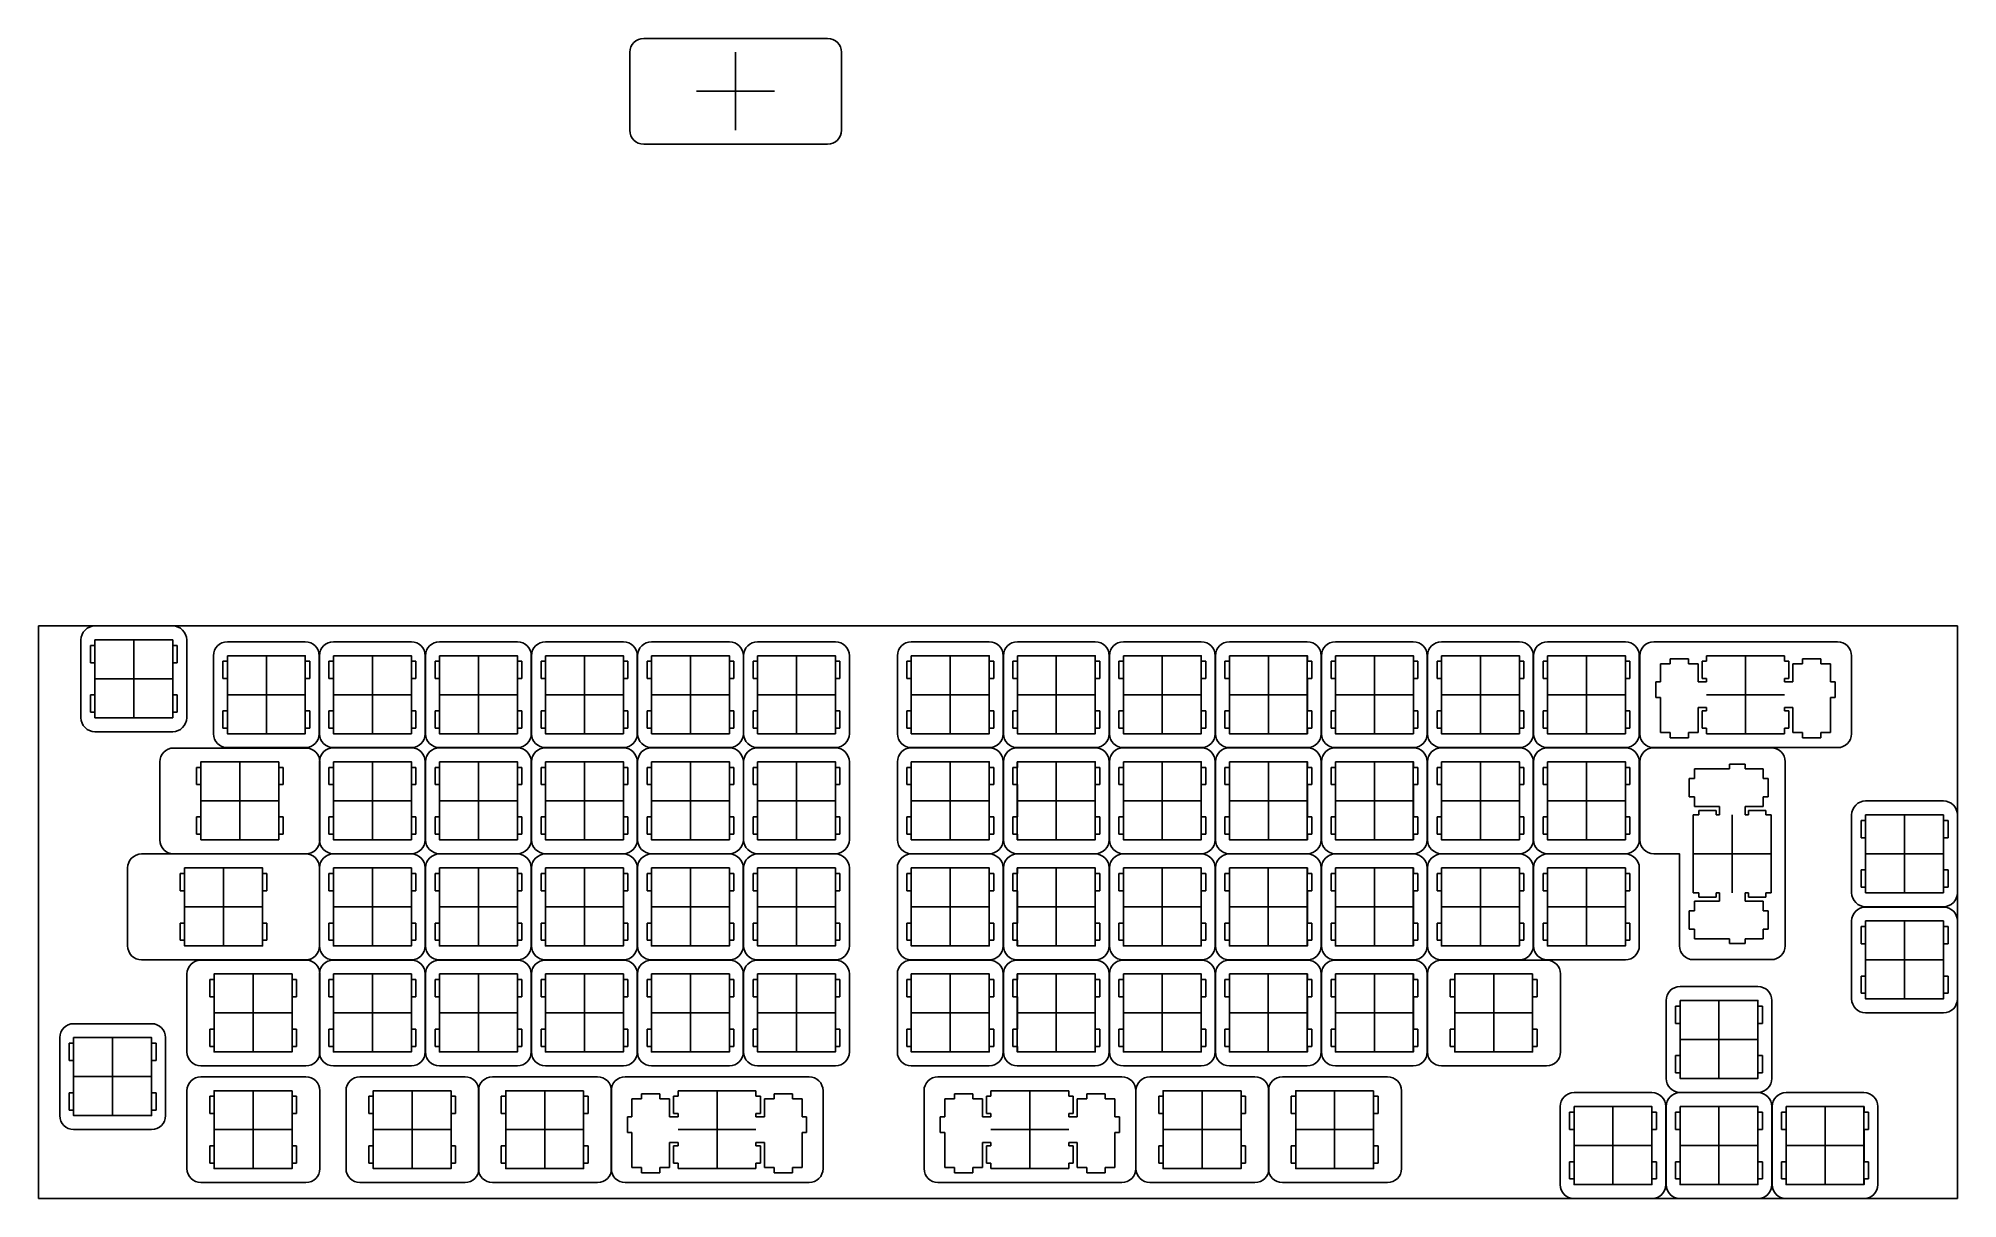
# Model space of a CAD drawing. Extents: x 0 to 345, y 0 to 209.
import ezdxf

# ---------------------------------------------------------------- set-up
doc = ezdxf.new("R2010")
doc.units = 0
doc.header["$MEASUREMENT"] = 0
doc.layers.add('livello 1', color=1, linetype='Continuous', lineweight=25, true_color=0xff0000)

msp = doc.modelspace()

# ---------------------------------------------------------------- linework, layer by layer
at = {"color": 0}
for p, q in [((0.09508, 103.269), (344.901, 103.269)), ((0.09508, 0.39825), (0.09508, 103.269)), ((10.2388, 100.744), (10.2388, 99.7437)), ((24.2397, 100.744), (10.2388, 100.744)), ((24.2397, 99.7437), (24.2397, 100.744)), ((344.901, 103.269), (344.901, 0.39825)), ((10.2388, 99.7437), (9.43956, 99.7437)), ((9.43956, 99.7437), (9.43956, 96.6445)), ((9.43956, 96.6445), (10.2388, 96.6445)), ((10.2388, 96.6445), (10.2388, 90.8445)), ((25.039, 99.7437), (24.2397, 99.7437)), ((24.2397, 90.8445), (24.2397, 96.6445)), ((24.2397, 96.6445), (25.039, 96.6445)), ((25.039, 96.6445), (25.039, 99.7437)), ((34.0513, 96.8872), (33.2521, 96.8872)), ((33.2521, 96.8872), (33.2521, 93.7877)), ((34.0513, 97.8877), (34.0513, 96.8872)), ((48.0508, 97.8877), (34.0513, 97.8877)), ((48.0508, 96.8872), (48.0508, 97.8877)), ((48.8516, 96.8872), (48.0508, 96.8872)), ((48.8516, 93.7877), (48.8516, 96.8872)), ((53.1012, 96.8872), (52.3021, 96.8872)), ((52.3021, 96.8872), (52.3021, 93.7877)), ((53.1012, 97.8877), (53.1012, 96.8872)), ((67.1008, 97.8877), (53.1012, 97.8877)), ((67.1008, 96.8872), (67.1008, 97.8877)), ((67.9016, 96.8872), (67.1008, 96.8872)), ((67.9016, 93.7877), (67.9016, 96.8872)), ((72.1512, 96.8872), (71.3521, 96.8872)), ((71.3521, 96.8872), (71.3521, 93.7877)), ((72.1512, 97.8877), (72.1512, 96.8872)), ((86.1508, 97.8877), (72.1512, 97.8877)), ((86.1508, 96.8872), (86.1508, 97.8877)), ((86.9516, 96.8872), (86.1508, 96.8872)), ((86.9516, 93.7877), (86.9516, 96.8872)), ((91.2012, 96.8872), (90.4021, 96.8872)), ((90.4021, 96.8872), (90.4021, 93.7877)), ((91.2012, 97.8877), (91.2012, 96.8872)), ((105.201, 97.8877), (91.2012, 97.8877)), ((105.201, 96.8872), (105.201, 97.8877)), ((106.002, 96.8872), (105.201, 96.8872)), ((106.002, 93.7877), (106.002, 96.8872)), ((110.251, 96.8872), (109.452, 96.8872)), ((109.452, 96.8872), (109.452, 93.7877)), ((110.251, 97.8877), (110.251, 96.8872)), ((124.251, 97.8877), (110.251, 97.8877)), ((124.251, 96.8872), (124.251, 97.8877)), ((125.052, 96.8872), (124.251, 96.8872)), ((125.052, 93.7877), (125.052, 96.8872)), ((129.301, 96.8872), (128.502, 96.8872)), ((128.502, 96.8872), (128.502, 93.7877)), ((129.301, 97.8877), (129.301, 96.8872)), ((143.301, 97.8877), (129.301, 97.8877)), ((143.301, 96.8872), (143.301, 97.8877)), ((144.102, 96.8872), (143.301, 96.8872)), ((144.102, 93.7877), (144.102, 96.8872)), ((156.924, 96.8872), (156.125, 96.8872)), ((156.125, 96.8872), (156.125, 93.7877)), ((156.924, 97.8877), (156.924, 96.8872)), ((170.925, 97.8877), (156.924, 97.8877)), ((170.925, 96.8872), (170.925, 97.8877)), ((171.724, 96.8872), (170.925, 96.8872)), ((171.724, 93.7877), (171.724, 96.8872)), ((175.974, 96.8872), (175.175, 96.8872)), ((175.175, 96.8872), (175.175, 93.7877)), ((175.974, 97.8877), (175.974, 96.8872)), ((189.975, 97.8877), (175.974, 97.8877)), ((189.975, 96.8872), (189.975, 97.8877)), ((190.774, 96.8872), (189.975, 96.8872)), ((190.774, 93.7877), (190.774, 96.8872)), ((195.024, 96.8872), (194.225, 96.8872)), ((194.225, 96.8872), (194.225, 93.7877)), ((195.024, 97.8877), (195.024, 96.8872)), ((209.025, 97.8877), (195.024, 97.8877)), ((209.025, 96.8872), (209.025, 97.8877)), ((209.824, 96.8872), (209.025, 96.8872)), ((209.824, 93.7877), (209.824, 96.8872)), ((214.074, 96.8872), (213.275, 96.8872)), ((213.275, 96.8872), (213.275, 93.7877)), ((214.074, 97.8877), (214.074, 96.8872)), ((228.075, 97.8877), (214.074, 97.8877)), ((228.075, 96.8872), (228.075, 97.8877)), ((228.874, 96.8872), (228.075, 96.8872)), ((228.874, 93.7877), (228.874, 96.8872)), ((233.124, 96.8872), (232.325, 96.8872)), ((232.325, 96.8872), (232.325, 93.7877)), ((233.124, 97.8877), (233.124, 96.8872)), ((247.125, 97.8877), (233.124, 97.8877)), ((247.125, 96.8872), (247.125, 97.8877)), ((247.924, 96.8872), (247.125, 96.8872)), ((247.924, 93.7877), (247.924, 96.8872)), ((252.174, 96.8872), (251.374, 96.8872)), ((251.374, 96.8872), (251.374, 93.7877)), ((252.174, 97.8877), (252.174, 96.8872)), ((266.175, 97.8877), (252.174, 97.8877)), ((266.175, 96.8872), (266.175, 97.8877)), ((266.974, 96.8872), (266.175, 96.8872)), ((266.974, 93.7877), (266.974, 96.8872)), ((271.224, 96.8872), (270.425, 96.8872)), ((270.425, 96.8872), (270.425, 93.7877)), ((271.224, 97.8877), (271.224, 96.8872)), ((285.225, 97.8877), (271.224, 97.8877)), ((285.225, 96.8872), (285.225, 97.8877)), ((286.024, 96.8872), (285.225, 96.8872)), ((286.024, 93.7877), (286.024, 96.8872)), ((296.55, 97.3377), (293.249, 97.3377)), ((293.249, 97.3377), (293.249, 96.4173)), ((296.55, 96.4173), (296.55, 97.3377)), ((299.799, 96.8872), (299, 96.8872)), ((299, 96.8872), (299, 93.7877)), ((299.799, 97.8877), (299.799, 96.8872)), ((313.8, 97.8877), (299.799, 97.8877)), ((313.8, 96.8872), (313.8, 97.8877)), ((314.599, 96.8872), (313.8, 96.8872)), ((314.599, 93.7877), (314.599, 96.8872)), ((320.35, 97.3377), (317.05, 97.3377)), ((317.05, 97.3377), (317.05, 96.4173)), ((320.35, 96.4173), (320.35, 97.3377)), ((33.2521, 93.7877), (34.0513, 93.7877)), ((34.0513, 93.7877), (34.0513, 87.9877)), ((48.0508, 87.9877), (48.0508, 93.7877)), ((48.0508, 93.7877), (48.8516, 93.7877)), ((52.3021, 93.7877), (53.1012, 93.7877)), ((53.1012, 93.7877), (53.1012, 87.9877)), ((67.1008, 87.9877), (67.1008, 93.7877)), ((67.1008, 93.7877), (67.9016, 93.7877)), ((71.3521, 93.7877), (72.1512, 93.7877)), ((72.1512, 93.7877), (72.1512, 87.9877)), ((86.1508, 87.9877), (86.1508, 93.7877)), ((86.1508, 93.7877), (86.9516, 93.7877)), ((90.4021, 93.7877), (91.2012, 93.7877)), ((91.2012, 93.7877), (91.2012, 87.9877)), ((105.201, 87.9877), (105.201, 93.7877)), ((105.201, 93.7877), (106.002, 93.7877)), ((109.452, 93.7877), (110.251, 93.7877)), ((110.251, 93.7877), (110.251, 87.9877)), ((124.251, 87.9877), (124.251, 93.7877)), ((124.251, 93.7877), (125.052, 93.7877)), ((128.502, 93.7877), (129.301, 93.7877)), ((129.301, 93.7877), (129.301, 87.9877)), ((143.301, 87.9877), (143.301, 93.7877)), ((143.301, 93.7877), (144.102, 93.7877)), ((156.125, 93.7877), (156.924, 93.7877)), ((156.924, 93.7877), (156.924, 87.9877)), ((170.925, 87.9877), (170.925, 93.7877)), ((170.925, 93.7877), (171.724, 93.7877)), ((175.175, 93.7877), (175.974, 93.7877)), ((175.974, 93.7877), (175.974, 87.9877)), ((189.975, 87.9877), (189.975, 93.7877)), ((189.975, 93.7877), (190.774, 93.7877)), ((194.225, 93.7877), (195.024, 93.7877)), ((195.024, 93.7877), (195.024, 87.9877)), ((209.025, 87.9877), (209.025, 93.7877)), ((209.025, 93.7877), (209.824, 93.7877)), ((213.275, 93.7877), (214.074, 93.7877)), ((214.074, 93.7877), (214.074, 87.9877)), ((228.075, 87.9877), (228.075, 93.7877)), ((228.075, 93.7877), (228.874, 93.7877)), ((232.325, 93.7877), (233.124, 93.7877)), ((233.124, 93.7877), (233.124, 87.9877)), ((247.125, 87.9877), (247.125, 93.7877)), ((247.125, 93.7877), (247.924, 93.7877)), ((251.374, 93.7877), (252.174, 93.7877)), ((252.174, 93.7877), (252.174, 87.9877)), ((266.175, 87.9877), (266.175, 93.7877)), ((266.175, 93.7877), (266.974, 93.7877)), ((270.425, 93.7877), (271.224, 93.7877)), ((271.224, 93.7877), (271.224, 87.9877)), ((285.225, 87.9877), (285.225, 93.7877)), ((285.225, 93.7877), (286.024, 93.7877)), ((291.524, 93.187), (290.7, 93.187)), ((290.7, 93.187), (290.7, 90.387)), ((293.249, 96.4173), (291.524, 96.4173)), ((291.524, 96.4173), (291.524, 93.187)), ((298.275, 96.4173), (296.55, 96.4173)), ((298.275, 93.187), (298.275, 96.4173)), ((299.799, 93.187), (298.275, 93.187)), ((299, 93.7877), (299.799, 93.7877)), ((299.799, 93.7877), (299.799, 93.187)), ((313.8, 93.187), (313.8, 93.7877)), ((313.8, 93.7877), (314.599, 93.7877)), ((315.324, 93.187), (313.8, 93.187)), ((317.05, 96.4173), (315.324, 96.4173)), ((315.324, 96.4173), (315.324, 93.187)), ((322.075, 96.4173), (320.35, 96.4173)), ((322.075, 93.187), (322.075, 96.4173)), ((322.899, 93.187), (322.075, 93.187)), ((322.899, 90.387), (322.899, 93.187)), ((10.2388, 90.8445), (9.43956, 90.8445)), ((9.43956, 90.8445), (9.43956, 87.744)), ((25.039, 90.8445), (24.2397, 90.8445)), ((25.039, 87.744), (25.039, 90.8445)), ((290.7, 90.387), (291.524, 90.387)), ((291.524, 90.387), (291.524, 84.1167)), ((322.075, 84.1167), (322.075, 90.387)), ((322.075, 90.387), (322.899, 90.387)), ((9.43956, 87.744), (10.2388, 87.744)), ((10.2388, 87.744), (10.2388, 86.7449)), ((10.2388, 86.7449), (24.2397, 86.7449)), ((24.2397, 86.7449), (24.2397, 87.744)), ((24.2397, 87.744), (25.039, 87.744)), ((34.0513, 87.9877), (33.2521, 87.9877)), ((33.2521, 87.9877), (33.2521, 84.8872)), ((48.8516, 87.9877), (48.0508, 87.9877)), ((48.8516, 84.8872), (48.8516, 87.9877)), ((53.1012, 87.9877), (52.3021, 87.9877)), ((52.3021, 87.9877), (52.3021, 84.8872)), ((67.9016, 87.9877), (67.1008, 87.9877)), ((67.9016, 84.8872), (67.9016, 87.9877)), ((72.1512, 87.9877), (71.3521, 87.9877)), ((71.3521, 87.9877), (71.3521, 84.8872)), ((86.9516, 87.9877), (86.1508, 87.9877)), ((86.9516, 84.8872), (86.9516, 87.9877)), ((91.2012, 87.9877), (90.4021, 87.9877)), ((90.4021, 87.9877), (90.4021, 84.8872)), ((106.002, 87.9877), (105.201, 87.9877)), ((106.002, 84.8872), (106.002, 87.9877)), ((110.251, 87.9877), (109.452, 87.9877)), ((109.452, 87.9877), (109.452, 84.8872)), ((125.052, 87.9877), (124.251, 87.9877)), ((125.052, 84.8872), (125.052, 87.9877)), ((129.301, 87.9877), (128.502, 87.9877)), ((128.502, 87.9877), (128.502, 84.8872)), ((144.102, 87.9877), (143.301, 87.9877)), ((144.102, 84.8872), (144.102, 87.9877)), ((156.924, 87.9877), (156.125, 87.9877)), ((156.125, 87.9877), (156.125, 84.8872)), ((171.724, 87.9877), (170.925, 87.9877)), ((171.724, 84.8872), (171.724, 87.9877)), ((175.974, 87.9877), (175.175, 87.9877)), ((175.175, 87.9877), (175.175, 84.8872)), ((190.774, 87.9877), (189.975, 87.9877)), ((190.774, 84.8872), (190.774, 87.9877)), ((195.024, 87.9877), (194.225, 87.9877)), ((194.225, 87.9877), (194.225, 84.8872)), ((209.824, 87.9877), (209.025, 87.9877)), ((209.824, 84.8872), (209.824, 87.9877)), ((214.074, 87.9877), (213.275, 87.9877)), ((213.275, 87.9877), (213.275, 84.8872)), ((228.874, 87.9877), (228.075, 87.9877)), ((228.874, 84.8872), (228.874, 87.9877)), ((233.124, 87.9877), (232.325, 87.9877)), ((232.325, 87.9877), (232.325, 84.8872)), ((247.924, 87.9877), (247.125, 87.9877)), ((247.924, 84.8872), (247.924, 87.9877)), ((252.174, 87.9877), (251.374, 87.9877)), ((251.374, 87.9877), (251.374, 84.8872)), ((266.974, 87.9877), (266.175, 87.9877)), ((266.974, 84.8872), (266.974, 87.9877)), ((271.224, 87.9877), (270.425, 87.9877)), ((270.425, 87.9877), (270.425, 84.8872)), ((286.024, 87.9877), (285.225, 87.9877)), ((286.024, 84.8872), (286.024, 87.9877)), ((298.275, 84.1167), (298.275, 88.5871)), ((298.275, 88.5871), (299.799, 88.5871)), ((299.799, 87.9877), (299, 87.9877)), ((299, 87.9877), (299, 84.8872)), ((299.799, 88.5871), (299.799, 87.9877)), ((313.8, 87.9877), (313.8, 88.5871)), ((313.8, 88.5871), (315.324, 88.5871)), ((314.599, 87.9877), (313.8, 87.9877)), ((314.599, 84.8872), (314.599, 87.9877)), ((315.324, 88.5871), (315.324, 84.1167)), ((33.2521, 84.8872), (34.0513, 84.8872)), ((34.0513, 84.8872), (34.0513, 83.8881)), ((34.0513, 83.8881), (48.0508, 83.8881)), ((48.0508, 83.8881), (48.0508, 84.8872)), ((48.0508, 84.8872), (48.8516, 84.8872)), ((52.3021, 84.8872), (53.1012, 84.8872)), ((53.1012, 84.8872), (53.1012, 83.8881)), ((53.1012, 83.8881), (67.1008, 83.8881)), ((67.1008, 83.8881), (67.1008, 84.8872)), ((67.1008, 84.8872), (67.9016, 84.8872)), ((71.3521, 84.8872), (72.1512, 84.8872)), ((72.1512, 84.8872), (72.1512, 83.8881)), ((72.1512, 83.8881), (86.1508, 83.8881)), ((86.1508, 83.8881), (86.1508, 84.8872)), ((86.1508, 84.8872), (86.9516, 84.8872)), ((90.4021, 84.8872), (91.2012, 84.8872)), ((91.2012, 84.8872), (91.2012, 83.8881)), ((91.2012, 83.8881), (105.201, 83.8881)), ((105.201, 83.8881), (105.201, 84.8872)), ((105.201, 84.8872), (106.002, 84.8872)), ((109.452, 84.8872), (110.251, 84.8872)), ((110.251, 84.8872), (110.251, 83.8881)), ((110.251, 83.8881), (124.251, 83.8881)), ((124.251, 83.8881), (124.251, 84.8872)), ((124.251, 84.8872), (125.052, 84.8872)), ((128.502, 84.8872), (129.301, 84.8872)), ((129.301, 84.8872), (129.301, 83.8881)), ((129.301, 83.8881), (143.301, 83.8881)), ((143.301, 83.8881), (143.301, 84.8872)), ((143.301, 84.8872), (144.102, 84.8872)), ((156.125, 84.8872), (156.924, 84.8872)), ((156.924, 84.8872), (156.924, 83.8881)), ((156.924, 83.8881), (170.925, 83.8881)), ((170.925, 83.8881), (170.925, 84.8872)), ((170.925, 84.8872), (171.724, 84.8872)), ((175.175, 84.8872), (175.974, 84.8872)), ((175.974, 84.8872), (175.974, 83.8881)), ((175.974, 83.8881), (189.975, 83.8881)), ((189.975, 83.8881), (189.975, 84.8872)), ((189.975, 84.8872), (190.774, 84.8872)), ((194.225, 84.8872), (195.024, 84.8872)), ((195.024, 84.8872), (195.024, 83.8881)), ((195.024, 83.8881), (209.025, 83.8881)), ((209.025, 83.8881), (209.025, 84.8872)), ((209.025, 84.8872), (209.824, 84.8872)), ((213.275, 84.8872), (214.074, 84.8872)), ((214.074, 84.8872), (214.074, 83.8881)), ((214.074, 83.8881), (228.075, 83.8881)), ((228.075, 83.8881), (228.075, 84.8872)), ((228.075, 84.8872), (228.874, 84.8872)), ((232.325, 84.8872), (233.124, 84.8872)), ((233.124, 84.8872), (233.124, 83.8881)), ((233.124, 83.8881), (247.125, 83.8881)), ((247.125, 83.8881), (247.125, 84.8872)), ((247.125, 84.8872), (247.924, 84.8872)), ((251.374, 84.8872), (252.174, 84.8872)), ((252.174, 84.8872), (252.174, 83.8881)), ((252.174, 83.8881), (266.175, 83.8881)), ((266.175, 83.8881), (266.175, 84.8872)), ((266.175, 84.8872), (266.974, 84.8872)), ((270.425, 84.8872), (271.224, 84.8872)), ((271.224, 84.8872), (271.224, 83.8881)), ((271.224, 83.8881), (285.225, 83.8881)), ((285.225, 83.8881), (285.225, 84.8872)), ((285.225, 84.8872), (286.024, 84.8872)), ((291.524, 84.1167), (293.249, 84.1167)), ((293.249, 84.1167), (293.249, 83.137)), ((293.249, 83.137), (296.55, 83.137)), ((296.55, 83.137), (296.55, 84.1167)), ((296.55, 84.1167), (298.275, 84.1167)), ((299, 84.8872), (299.799, 84.8872)), ((299.799, 84.8872), (299.799, 83.8881)), ((299.799, 83.8881), (313.8, 83.8881)), ((313.8, 83.8881), (313.8, 84.8872)), ((313.8, 84.8872), (314.599, 84.8872)), ((315.324, 84.1167), (317.05, 84.1167)), ((317.05, 84.1167), (317.05, 83.137)), ((317.05, 83.137), (320.35, 83.137)), ((320.35, 83.137), (320.35, 84.1167)), ((320.35, 84.1167), (322.075, 84.1167)), ((29.2888, 77.8372), (28.4896, 77.8372)), ((28.4896, 77.8372), (28.4896, 74.7377)), ((29.2888, 78.8377), (29.2888, 77.8372)), ((43.2897, 78.8377), (29.2888, 78.8377)), ((43.2897, 77.8372), (43.2897, 78.8377)), ((44.0891, 77.8372), (43.2897, 77.8372)), ((44.0891, 74.7377), (44.0891, 77.8372)), ((53.1012, 77.8372), (52.3021, 77.8372)), ((52.3021, 77.8372), (52.3021, 74.7377)), ((53.1012, 78.8377), (53.1012, 77.8372)), ((67.1008, 78.8377), (53.1012, 78.8377)), ((67.1008, 77.8372), (67.1008, 78.8377)), ((67.9016, 77.8372), (67.1008, 77.8372)), ((67.9016, 74.7377), (67.9016, 77.8372)), ((72.1512, 77.8372), (71.3521, 77.8372)), ((71.3521, 77.8372), (71.3521, 74.7377)), ((72.1512, 78.8377), (72.1512, 77.8372)), ((86.1508, 78.8377), (72.1512, 78.8377)), ((86.1508, 77.8372), (86.1508, 78.8377)), ((86.9516, 77.8372), (86.1508, 77.8372)), ((86.9516, 74.7377), (86.9516, 77.8372)), ((91.2012, 77.8372), (90.4021, 77.8372)), ((90.4021, 77.8372), (90.4021, 74.7377)), ((91.2012, 78.8377), (91.2012, 77.8372)), ((105.201, 78.8377), (91.2012, 78.8377)), ((105.201, 77.8372), (105.201, 78.8377)), ((106.002, 77.8372), (105.201, 77.8372)), ((106.002, 74.7377), (106.002, 77.8372)), ((110.251, 77.8372), (109.452, 77.8372)), ((109.452, 77.8372), (109.452, 74.7377)), ((110.251, 78.8377), (110.251, 77.8372)), ((124.251, 78.8377), (110.251, 78.8377)), ((124.251, 77.8372), (124.251, 78.8377)), ((125.052, 77.8372), (124.251, 77.8372)), ((125.052, 74.7377), (125.052, 77.8372)), ((129.301, 77.8372), (128.502, 77.8372)), ((128.502, 77.8372), (128.502, 74.7377)), ((129.301, 78.8377), (129.301, 77.8372)), ((143.301, 78.8377), (129.301, 78.8377)), ((143.301, 77.8372), (143.301, 78.8377)), ((144.102, 77.8372), (143.301, 77.8372)), ((144.102, 74.7377), (144.102, 77.8372)), ((156.924, 77.8372), (156.124, 77.8372)), ((156.124, 77.8372), (156.124, 74.7377)), ((156.924, 78.8377), (156.924, 77.8372)), ((170.924, 78.8377), (156.924, 78.8377)), ((170.924, 77.8372), (170.924, 78.8377)), ((171.724, 77.8372), (170.924, 77.8372)), ((171.724, 74.7377), (171.724, 77.8372)), ((175.974, 77.8372), (175.174, 77.8372)), ((175.174, 77.8372), (175.174, 74.7377)), ((175.974, 78.8377), (175.974, 77.8372)), ((189.975, 78.8377), (175.974, 78.8377)), ((189.975, 77.8372), (189.975, 78.8377)), ((190.774, 77.8372), (189.975, 77.8372)), ((190.774, 74.7377), (190.774, 77.8372)), ((195.024, 77.8372), (194.225, 77.8372)), ((194.225, 77.8372), (194.225, 74.7377)), ((195.024, 78.8377), (195.024, 77.8372)), ((209.025, 78.8377), (195.024, 78.8377)), ((209.025, 77.8372), (209.025, 78.8377)), ((209.824, 77.8372), (209.025, 77.8372)), ((209.824, 74.7377), (209.824, 77.8372)), ((214.074, 77.8372), (213.275, 77.8372)), ((213.275, 77.8372), (213.275, 74.7377)), ((214.074, 78.8377), (214.074, 77.8372)), ((228.075, 78.8377), (214.074, 78.8377)), ((228.075, 77.8372), (228.075, 78.8377)), ((228.874, 77.8372), (228.075, 77.8372)), ((228.874, 74.7377), (228.874, 77.8372)), ((233.124, 77.8372), (232.325, 77.8372)), ((232.325, 77.8372), (232.325, 74.7377)), ((233.124, 78.8377), (233.124, 77.8372)), ((247.125, 78.8377), (233.124, 78.8377)), ((247.125, 77.8372), (247.125, 78.8377)), ((247.924, 77.8372), (247.125, 77.8372)), ((247.924, 74.7377), (247.924, 77.8372)), ((252.174, 77.8372), (251.374, 77.8372)), ((251.374, 77.8372), (251.374, 74.7377)), ((252.174, 78.8377), (252.174, 77.8372)), ((266.175, 78.8377), (252.174, 78.8377)), ((266.175, 77.8372), (266.175, 78.8377)), ((266.974, 77.8372), (266.175, 77.8372)), ((266.974, 74.7377), (266.974, 77.8372)), ((271.224, 77.8372), (270.425, 77.8372)), ((270.425, 77.8372), (270.425, 74.7377)), ((271.224, 78.8377), (271.224, 77.8372)), ((285.225, 78.8377), (271.224, 78.8377)), ((285.225, 77.8372), (285.225, 78.8377)), ((286.024, 77.8372), (285.225, 77.8372)), ((286.024, 74.7377), (286.024, 77.8372)), ((297.648, 75.8638), (296.667, 75.8638)), ((296.667, 75.8638), (296.667, 72.5622)), ((303.918, 77.5878), (297.648, 77.5878)), ((297.648, 77.5878), (297.648, 75.8638)), ((303.918, 78.4119), (303.918, 77.5878)), ((306.717, 78.4119), (303.918, 78.4119)), ((306.717, 77.5878), (306.717, 78.4119)), ((309.947, 77.5878), (306.717, 77.5878)), ((309.947, 75.8638), (309.947, 77.5878)), ((310.867, 75.8638), (309.947, 75.8638)), ((310.867, 72.5622), (310.867, 75.8638)), ((28.4896, 74.7377), (29.2888, 74.7377)), ((29.2888, 74.7377), (29.2888, 68.9377)), ((43.2897, 68.9377), (43.2897, 74.7377)), ((43.2897, 74.7377), (44.0891, 74.7377)), ((52.3021, 74.7377), (53.1012, 74.7377)), ((53.1012, 74.7377), (53.1012, 68.9377)), ((67.1008, 68.9377), (67.1008, 74.7377)), ((67.1008, 74.7377), (67.9016, 74.7377)), ((71.3521, 74.7377), (72.1512, 74.7377)), ((72.1512, 74.7377), (72.1512, 68.9377)), ((86.1508, 68.9377), (86.1508, 74.7377)), ((86.1508, 74.7377), (86.9516, 74.7377)), ((90.4021, 74.7377), (91.2012, 74.7377)), ((91.2012, 74.7377), (91.2012, 68.9377)), ((105.201, 68.9377), (105.201, 74.7377)), ((105.201, 74.7377), (106.002, 74.7377)), ((109.452, 74.7377), (110.251, 74.7377)), ((110.251, 74.7377), (110.251, 68.9377)), ((124.251, 68.9377), (124.251, 74.7377)), ((124.251, 74.7377), (125.052, 74.7377)), ((128.502, 74.7377), (129.301, 74.7377)), ((129.301, 74.7377), (129.301, 68.9377)), ((143.301, 68.9377), (143.301, 74.7377)), ((143.301, 74.7377), (144.102, 74.7377)), ((156.124, 74.7377), (156.924, 74.7377)), ((156.924, 74.7377), (156.924, 68.9377)), ((170.924, 68.9377), (170.924, 74.7377)), ((170.924, 74.7377), (171.724, 74.7377)), ((175.174, 74.7377), (175.974, 74.7377)), ((175.974, 74.7377), (175.974, 68.9377)), ((189.975, 68.9377), (189.975, 74.7377)), ((189.975, 74.7377), (190.774, 74.7377)), ((194.225, 74.7377), (195.024, 74.7377)), ((195.024, 74.7377), (195.024, 68.9377)), ((209.025, 68.9377), (209.025, 74.7377)), ((209.025, 74.7377), (209.824, 74.7377)), ((213.275, 74.7377), (214.074, 74.7377)), ((214.074, 74.7377), (214.074, 68.9377)), ((228.075, 68.9377), (228.075, 74.7377)), ((228.075, 74.7377), (228.874, 74.7377)), ((232.325, 74.7377), (233.124, 74.7377)), ((233.124, 74.7377), (233.124, 68.9377)), ((247.125, 68.9377), (247.125, 74.7377)), ((247.125, 74.7377), (247.924, 74.7377)), ((251.374, 74.7377), (252.174, 74.7377)), ((252.174, 74.7377), (252.174, 68.9377)), ((266.175, 68.9377), (266.175, 74.7377)), ((266.175, 74.7377), (266.974, 74.7377)), ((270.425, 74.7377), (271.224, 74.7377)), ((271.224, 74.7377), (271.224, 68.9377)), ((285.225, 68.9377), (285.225, 74.7377)), ((285.225, 74.7377), (286.024, 74.7377)), ((296.667, 72.5622), (297.648, 72.5622)), ((297.648, 72.5622), (297.648, 70.8381)), ((309.947, 70.8381), (309.947, 72.5622)), ((309.947, 72.5622), (310.867, 72.5622)), ((298.417, 69.3127), (297.418, 69.3127)), ((297.418, 69.3127), (297.418, 55.3131)), ((297.648, 70.8381), (302.117, 70.8381)), ((301.517, 70.1118), (298.417, 70.1118)), ((298.417, 70.1118), (298.417, 69.3127)), ((301.517, 69.3127), (301.517, 70.1118)), ((302.117, 69.3127), (301.517, 69.3127)), ((302.117, 70.8381), (302.117, 69.3127)), ((306.717, 69.3127), (306.717, 70.8381)), ((306.717, 70.8381), (309.947, 70.8381)), ((307.318, 69.3127), (306.717, 69.3127)), ((310.417, 70.1118), (307.318, 70.1118)), ((307.318, 70.1118), (307.318, 69.3127)), ((310.417, 69.3127), (310.417, 70.1118)), ((311.417, 69.3127), (310.417, 69.3127)), ((311.417, 55.3131), (311.417, 69.3127)), ((328.374, 69.3127), (328.374, 68.3122)), ((342.375, 69.3127), (328.374, 69.3127)), ((342.375, 68.3122), (342.375, 69.3127)), ((29.2888, 68.9377), (28.4896, 68.9377)), ((28.4896, 68.9377), (28.4896, 65.8372)), ((28.4896, 65.8372), (29.2888, 65.8372)), ((29.2888, 65.8372), (29.2888, 64.8381)), ((44.0891, 68.9377), (43.2897, 68.9377)), ((43.2897, 64.8381), (43.2897, 65.8372)), ((43.2897, 65.8372), (44.0891, 65.8372)), ((44.0891, 65.8372), (44.0891, 68.9377)), ((53.1012, 68.9377), (52.3021, 68.9377)), ((52.3021, 68.9377), (52.3021, 65.8372)), ((52.3021, 65.8372), (53.1012, 65.8372)), ((53.1012, 65.8372), (53.1012, 64.8381)), ((67.9016, 68.9377), (67.1008, 68.9377)), ((67.1008, 64.8381), (67.1008, 65.8372)), ((67.1008, 65.8372), (67.9016, 65.8372)), ((67.9016, 65.8372), (67.9016, 68.9377)), ((72.1512, 68.9377), (71.3521, 68.9377)), ((71.3521, 68.9377), (71.3521, 65.8372)), ((71.3521, 65.8372), (72.1512, 65.8372)), ((72.1512, 65.8372), (72.1512, 64.8381)), ((86.9516, 68.9377), (86.1508, 68.9377)), ((86.1508, 64.8381), (86.1508, 65.8372)), ((86.1508, 65.8372), (86.9516, 65.8372)), ((86.9516, 65.8372), (86.9516, 68.9377)), ((91.2012, 68.9377), (90.4021, 68.9377)), ((90.4021, 68.9377), (90.4021, 65.8372)), ((90.4021, 65.8372), (91.2012, 65.8372)), ((91.2012, 65.8372), (91.2012, 64.8381)), ((106.002, 68.9377), (105.201, 68.9377)), ((105.201, 64.8381), (105.201, 65.8372)), ((105.201, 65.8372), (106.002, 65.8372)), ((106.002, 65.8372), (106.002, 68.9377)), ((110.251, 68.9377), (109.452, 68.9377)), ((109.452, 68.9377), (109.452, 65.8372)), ((109.452, 65.8372), (110.251, 65.8372)), ((110.251, 65.8372), (110.251, 64.8381)), ((125.052, 68.9377), (124.251, 68.9377)), ((124.251, 64.8381), (124.251, 65.8372)), ((124.251, 65.8372), (125.052, 65.8372)), ((125.052, 65.8372), (125.052, 68.9377)), ((129.301, 68.9377), (128.502, 68.9377)), ((128.502, 68.9377), (128.502, 65.8372)), ((128.502, 65.8372), (129.301, 65.8372)), ((129.301, 65.8372), (129.301, 64.8381)), ((144.102, 68.9377), (143.301, 68.9377)), ((143.301, 64.8381), (143.301, 65.8372)), ((143.301, 65.8372), (144.102, 65.8372)), ((144.102, 65.8372), (144.102, 68.9377)), ((156.924, 68.9377), (156.124, 68.9377)), ((156.124, 68.9377), (156.124, 65.8372)), ((156.124, 65.8372), (156.924, 65.8372)), ((156.924, 65.8372), (156.924, 64.8381)), ((171.724, 68.9377), (170.924, 68.9377)), ((170.924, 64.8381), (170.924, 65.8372)), ((170.924, 65.8372), (171.724, 65.8372)), ((171.724, 65.8372), (171.724, 68.9377)), ((175.974, 68.9377), (175.174, 68.9377)), ((175.174, 68.9377), (175.174, 65.8372)), ((175.174, 65.8372), (175.974, 65.8372)), ((175.974, 65.8372), (175.974, 64.8381)), ((190.774, 68.9377), (189.975, 68.9377)), ((189.975, 64.8381), (189.975, 65.8372)), ((189.975, 65.8372), (190.774, 65.8372)), ((190.774, 65.8372), (190.774, 68.9377)), ((195.024, 68.9377), (194.225, 68.9377)), ((194.225, 68.9377), (194.225, 65.8372)), ((194.225, 65.8372), (195.024, 65.8372)), ((195.024, 65.8372), (195.024, 64.8381)), ((209.824, 68.9377), (209.025, 68.9377)), ((209.025, 64.8381), (209.025, 65.8372)), ((209.025, 65.8372), (209.824, 65.8372)), ((209.824, 65.8372), (209.824, 68.9377)), ((214.074, 68.9377), (213.275, 68.9377)), ((213.275, 68.9377), (213.275, 65.8372)), ((213.275, 65.8372), (214.074, 65.8372)), ((214.074, 65.8372), (214.074, 64.8381)), ((228.874, 68.9377), (228.075, 68.9377)), ((228.075, 64.8381), (228.075, 65.8372)), ((228.075, 65.8372), (228.874, 65.8372)), ((228.874, 65.8372), (228.874, 68.9377)), ((233.124, 68.9377), (232.325, 68.9377)), ((232.325, 68.9377), (232.325, 65.8372)), ((232.325, 65.8372), (233.124, 65.8372)), ((233.124, 65.8372), (233.124, 64.8381)), ((247.924, 68.9377), (247.125, 68.9377)), ((247.125, 64.8381), (247.125, 65.8372)), ((247.125, 65.8372), (247.924, 65.8372)), ((247.924, 65.8372), (247.924, 68.9377)), ((252.174, 68.9377), (251.374, 68.9377)), ((251.374, 68.9377), (251.374, 65.8372)), ((251.374, 65.8372), (252.174, 65.8372)), ((252.174, 65.8372), (252.174, 64.8381)), ((266.974, 68.9377), (266.175, 68.9377)), ((266.175, 64.8381), (266.175, 65.8372)), ((266.175, 65.8372), (266.974, 65.8372)), ((266.974, 65.8372), (266.974, 68.9377)), ((271.224, 68.9377), (270.425, 68.9377)), ((270.425, 68.9377), (270.425, 65.8372)), ((270.425, 65.8372), (271.224, 65.8372)), ((271.224, 65.8372), (271.224, 64.8381)), ((286.024, 68.9377), (285.225, 68.9377)), ((285.225, 64.8381), (285.225, 65.8372)), ((285.225, 65.8372), (286.024, 65.8372)), ((286.024, 65.8372), (286.024, 68.9377)), ((328.374, 68.3122), (327.575, 68.3122)), ((327.575, 68.3122), (327.575, 65.2127)), ((343.174, 68.3122), (342.375, 68.3122)), ((343.174, 65.2127), (343.174, 68.3122)), ((29.2888, 64.8381), (43.2897, 64.8381)), ((53.1012, 64.8381), (67.1008, 64.8381)), ((72.1512, 64.8381), (86.1508, 64.8381)), ((91.2012, 64.8381), (105.201, 64.8381)), ((110.251, 64.8381), (124.251, 64.8381)), ((129.301, 64.8381), (143.301, 64.8381)), ((156.924, 64.8381), (170.924, 64.8381)), ((175.974, 64.8381), (189.975, 64.8381)), ((195.024, 64.8381), (209.025, 64.8381)), ((214.074, 64.8381), (228.075, 64.8381)), ((233.124, 64.8381), (247.125, 64.8381)), ((252.174, 64.8381), (266.175, 64.8381)), ((271.224, 64.8381), (285.225, 64.8381)), ((327.575, 65.2127), (328.374, 65.2127)), ((328.374, 65.2127), (328.374, 59.4127)), ((342.375, 59.4127), (342.375, 65.2127)), ((342.375, 65.2127), (343.174, 65.2127)), ((53.1012, 58.7872), (52.3021, 58.7872)), ((52.3021, 58.7872), (52.3021, 55.6877)), ((53.1012, 59.7877), (53.1012, 58.7872)), ((67.1008, 59.7877), (53.1012, 59.7877)), ((67.1008, 58.7872), (67.1008, 59.7877)), ((67.9016, 58.7872), (67.1008, 58.7872)), ((67.9016, 55.6877), (67.9016, 58.7872)), ((72.1512, 58.7872), (71.3521, 58.7872)), ((71.3521, 58.7872), (71.3521, 55.6877)), ((72.1512, 59.7877), (72.1512, 58.7872)), ((86.1508, 59.7877), (72.1512, 59.7877)), ((86.1508, 58.7872), (86.1508, 59.7877)), ((86.9516, 58.7872), (86.1508, 58.7872)), ((86.9516, 55.6877), (86.9516, 58.7872)), ((91.2012, 58.7872), (90.4021, 58.7872)), ((90.4021, 58.7872), (90.4021, 55.6877)), ((91.2012, 59.7877), (91.2012, 58.7872)), ((105.201, 59.7877), (91.2012, 59.7877)), ((105.201, 58.7872), (105.201, 59.7877)), ((106.002, 58.7872), (105.201, 58.7872)), ((106.002, 55.6877), (106.002, 58.7872)), ((110.251, 58.7872), (109.452, 58.7872)), ((109.452, 58.7872), (109.452, 55.6877)), ((110.251, 59.7877), (110.251, 58.7872)), ((124.251, 59.7877), (110.251, 59.7877)), ((124.251, 58.7872), (124.251, 59.7877)), ((125.052, 58.7872), (124.251, 58.7872)), ((125.052, 55.6877), (125.052, 58.7872)), ((129.301, 58.7872), (128.502, 58.7872)), ((128.502, 58.7872), (128.502, 55.6877)), ((129.301, 59.7877), (129.301, 58.7872)), ((143.301, 59.7877), (129.301, 59.7877)), ((143.301, 58.7872), (143.301, 59.7877)), ((144.102, 58.7872), (143.301, 58.7872)), ((144.102, 55.6877), (144.102, 58.7872)), ((156.924, 58.7872), (156.124, 58.7872)), ((156.124, 58.7872), (156.124, 55.6877)), ((156.924, 59.7877), (156.924, 58.7872)), ((170.924, 59.7877), (156.924, 59.7877)), ((170.924, 58.7872), (170.924, 59.7877)), ((171.724, 58.7872), (170.924, 58.7872)), ((171.724, 55.6877), (171.724, 58.7872)), ((175.974, 58.7872), (175.174, 58.7872)), ((175.174, 58.7872), (175.174, 55.6877)), ((175.974, 59.7877), (175.974, 58.7872)), ((189.975, 59.7877), (175.974, 59.7877)), ((189.975, 58.7872), (189.975, 59.7877)), ((190.774, 58.7872), (189.975, 58.7872)), ((190.774, 55.6877), (190.774, 58.7872)), ((195.024, 58.7872), (194.225, 58.7872)), ((194.225, 58.7872), (194.225, 55.6877)), ((195.024, 59.7877), (195.024, 58.7872)), ((209.025, 59.7877), (195.024, 59.7877)), ((209.025, 58.7872), (209.025, 59.7877)), ((209.824, 58.7872), (209.025, 58.7872)), ((209.824, 55.6877), (209.824, 58.7872)), ((214.074, 58.7872), (213.275, 58.7872)), ((213.275, 58.7872), (213.275, 55.6877)), ((214.074, 59.7877), (214.074, 58.7872)), ((228.075, 59.7877), (214.074, 59.7877)), ((228.075, 58.7872), (228.075, 59.7877)), ((228.874, 58.7872), (228.075, 58.7872)), ((228.874, 55.6877), (228.874, 58.7872)), ((233.124, 58.7872), (232.325, 58.7872)), ((232.325, 58.7872), (232.325, 55.6877)), ((233.124, 59.7877), (233.124, 58.7872)), ((247.125, 59.7877), (233.124, 59.7877)), ((247.125, 58.7872), (247.125, 59.7877)), ((247.924, 58.7872), (247.125, 58.7872)), ((247.924, 55.6877), (247.924, 58.7872)), ((252.174, 58.7872), (251.374, 58.7872)), ((251.374, 58.7872), (251.374, 55.6877)), ((252.174, 59.7877), (252.174, 58.7872)), ((266.175, 59.7877), (252.174, 59.7877)), ((266.175, 58.7872), (266.175, 59.7877)), ((266.974, 58.7872), (266.175, 58.7872)), ((266.974, 55.6877), (266.974, 58.7872)), ((271.224, 58.7872), (270.425, 58.7872)), ((270.425, 58.7872), (270.425, 55.6877)), ((271.224, 59.7877), (271.224, 58.7872)), ((285.225, 59.7877), (271.224, 59.7877)), ((285.225, 58.7872), (285.225, 59.7877)), ((286.024, 58.7872), (285.225, 58.7872)), ((286.024, 55.6877), (286.024, 58.7872)), ((328.374, 59.4127), (327.575, 59.4127)), ((327.575, 59.4127), (327.575, 56.3122)), ((343.174, 59.4127), (342.375, 59.4127)), ((343.174, 56.3122), (343.174, 59.4127)), ((52.3021, 55.6877), (53.1012, 55.6877)), ((53.1012, 55.6877), (53.1012, 49.8877)), ((67.1008, 49.8877), (67.1008, 55.6877)), ((67.1008, 55.6877), (67.9016, 55.6877)), ((71.3521, 55.6877), (72.1512, 55.6877)), ((72.1512, 55.6877), (72.1512, 49.8877)), ((86.1508, 49.8877), (86.1508, 55.6877)), ((86.1508, 55.6877), (86.9516, 55.6877)), ((90.4021, 55.6877), (91.2012, 55.6877)), ((91.2012, 55.6877), (91.2012, 49.8877)), ((105.201, 49.8877), (105.201, 55.6877)), ((105.201, 55.6877), (106.002, 55.6877)), ((109.452, 55.6877), (110.251, 55.6877)), ((110.251, 55.6877), (110.251, 49.8877)), ((124.251, 49.8877), (124.251, 55.6877)), ((124.251, 55.6877), (125.052, 55.6877)), ((128.502, 55.6877), (129.301, 55.6877)), ((129.301, 55.6877), (129.301, 49.8877)), ((143.301, 49.8877), (143.301, 55.6877)), ((143.301, 55.6877), (144.102, 55.6877)), ((156.124, 55.6877), (156.924, 55.6877)), ((156.924, 55.6877), (156.924, 49.8877)), ((170.924, 49.8877), (170.924, 55.6877)), ((170.924, 55.6877), (171.724, 55.6877)), ((175.174, 55.6877), (175.974, 55.6877)), ((175.974, 55.6877), (175.974, 49.8877)), ((189.975, 49.8877), (189.975, 55.6877)), ((189.975, 55.6877), (190.774, 55.6877)), ((194.225, 55.6877), (195.024, 55.6877)), ((195.024, 55.6877), (195.024, 49.8877)), ((209.025, 49.8877), (209.025, 55.6877)), ((209.025, 55.6877), (209.824, 55.6877)), ((213.275, 55.6877), (214.074, 55.6877)), ((214.074, 55.6877), (214.074, 49.8877)), ((228.075, 49.8877), (228.075, 55.6877)), ((228.075, 55.6877), (228.874, 55.6877)), ((232.325, 55.6877), (233.124, 55.6877)), ((233.124, 55.6877), (233.124, 49.8877)), ((247.125, 49.8877), (247.125, 55.6877)), ((247.125, 55.6877), (247.924, 55.6877)), ((251.374, 55.6877), (252.174, 55.6877)), ((252.174, 55.6877), (252.174, 49.8877)), ((266.175, 49.8877), (266.175, 55.6877)), ((266.175, 55.6877), (266.974, 55.6877)), ((270.425, 55.6877), (271.224, 55.6877)), ((271.224, 55.6877), (271.224, 49.8877)), ((285.225, 49.8877), (285.225, 55.6877)), ((285.225, 55.6877), (286.024, 55.6877)), ((297.418, 55.3131), (298.417, 55.3131)), ((298.417, 55.3131), (298.417, 54.5123)), ((301.517, 54.5123), (301.517, 55.3131)), ((301.517, 55.3131), (302.117, 55.3131)), ((302.117, 55.3131), (302.117, 53.7877)), ((306.717, 53.7877), (306.717, 55.3131)), ((306.717, 55.3131), (307.318, 55.3131)), ((307.318, 55.3131), (307.318, 54.5123)), ((310.417, 54.5123), (310.417, 55.3131)), ((310.417, 55.3131), (311.417, 55.3131)), ((327.575, 56.3122), (328.374, 56.3122)), ((328.374, 56.3122), (328.374, 55.3131)), ((328.374, 55.3131), (342.375, 55.3131)), ((342.375, 55.3131), (342.375, 56.3122)), ((342.375, 56.3122), (343.174, 56.3122)), ((297.648, 52.0622), (296.667, 52.0622)), ((296.667, 52.0622), (296.667, 48.762)), ((302.117, 53.7877), (297.648, 53.7877)), ((297.648, 53.7877), (297.648, 52.0622)), ((298.417, 54.5123), (301.517, 54.5123)), ((309.947, 53.7877), (306.717, 53.7877)), ((307.318, 54.5123), (310.417, 54.5123)), ((309.947, 52.0622), (309.947, 53.7877)), ((310.867, 52.0622), (309.947, 52.0622)), ((310.867, 48.762), (310.867, 52.0622)), ((53.1012, 49.8877), (52.3021, 49.8877)), ((52.3021, 49.8877), (52.3021, 46.7872)), ((67.9016, 49.8877), (67.1008, 49.8877)), ((67.9016, 46.7872), (67.9016, 49.8877)), ((72.1512, 49.8877), (71.3521, 49.8877)), ((71.3521, 49.8877), (71.3521, 46.7872)), ((86.9516, 49.8877), (86.1508, 49.8877)), ((86.9516, 46.7872), (86.9516, 49.8877)), ((91.2012, 49.8877), (90.4021, 49.8877)), ((90.4021, 49.8877), (90.4021, 46.7872)), ((106.002, 49.8877), (105.201, 49.8877)), ((106.002, 46.7872), (106.002, 49.8877)), ((110.251, 49.8877), (109.452, 49.8877)), ((109.452, 49.8877), (109.452, 46.7872)), ((125.052, 49.8877), (124.251, 49.8877)), ((125.052, 46.7872), (125.052, 49.8877)), ((129.301, 49.8877), (128.502, 49.8877)), ((128.502, 49.8877), (128.502, 46.7872)), ((144.102, 49.8877), (143.301, 49.8877)), ((144.102, 46.7872), (144.102, 49.8877)), ((156.924, 49.8877), (156.124, 49.8877)), ((156.124, 49.8877), (156.124, 46.7872)), ((171.724, 49.8877), (170.924, 49.8877)), ((171.724, 46.7872), (171.724, 49.8877)), ((175.974, 49.8877), (175.174, 49.8877)), ((175.174, 49.8877), (175.174, 46.7872)), ((190.774, 49.8877), (189.975, 49.8877)), ((190.774, 46.7872), (190.774, 49.8877)), ((195.024, 49.8877), (194.225, 49.8877)), ((194.225, 49.8877), (194.225, 46.7872)), ((209.824, 49.8877), (209.025, 49.8877)), ((209.824, 46.7872), (209.824, 49.8877)), ((214.074, 49.8877), (213.275, 49.8877)), ((213.275, 49.8877), (213.275, 46.7872)), ((228.874, 49.8877), (228.075, 49.8877)), ((228.874, 46.7872), (228.874, 49.8877)), ((233.124, 49.8877), (232.325, 49.8877)), ((232.325, 49.8877), (232.325, 46.7872)), ((247.924, 49.8877), (247.125, 49.8877)), ((247.924, 46.7872), (247.924, 49.8877)), ((252.174, 49.8877), (251.374, 49.8877)), ((251.374, 49.8877), (251.374, 46.7872)), ((266.974, 49.8877), (266.175, 49.8877)), ((266.974, 46.7872), (266.974, 49.8877)), ((271.224, 49.8877), (270.425, 49.8877)), ((270.425, 49.8877), (270.425, 46.7872)), ((286.024, 49.8877), (285.225, 49.8877)), ((286.024, 46.7872), (286.024, 49.8877)), ((296.667, 48.762), (297.648, 48.762)), ((297.648, 48.762), (297.648, 47.038)), ((309.947, 47.038), (309.947, 48.762)), ((309.947, 48.762), (310.867, 48.762)), ((328.374, 49.2622), (327.575, 49.2622)), ((327.575, 49.2622), (327.575, 46.1627)), ((328.374, 50.2627), (328.374, 49.2622)), ((342.375, 50.2627), (328.374, 50.2627)), ((342.375, 49.2622), (342.375, 50.2627)), ((343.174, 49.2622), (342.375, 49.2622)), ((343.174, 46.1627), (343.174, 49.2622)), ((52.3021, 46.7872), (53.1012, 46.7872)), ((53.1012, 46.7872), (53.1012, 45.7881)), ((53.1012, 45.7881), (67.1008, 45.7881)), ((67.1008, 45.7881), (67.1008, 46.7872)), ((67.1008, 46.7872), (67.9016, 46.7872)), ((71.3521, 46.7872), (72.1512, 46.7872)), ((72.1512, 46.7872), (72.1512, 45.7881)), ((72.1512, 45.7881), (86.1508, 45.7881)), ((86.1508, 45.7881), (86.1508, 46.7872)), ((86.1508, 46.7872), (86.9516, 46.7872)), ((90.4021, 46.7872), (91.2012, 46.7872)), ((91.2012, 46.7872), (91.2012, 45.7881)), ((91.2012, 45.7881), (105.201, 45.7881)), ((105.201, 45.7881), (105.201, 46.7872)), ((105.201, 46.7872), (106.002, 46.7872)), ((109.452, 46.7872), (110.251, 46.7872)), ((110.251, 46.7872), (110.251, 45.7881)), ((110.251, 45.7881), (124.251, 45.7881)), ((124.251, 45.7881), (124.251, 46.7872)), ((124.251, 46.7872), (125.052, 46.7872)), ((128.502, 46.7872), (129.301, 46.7872)), ((129.301, 46.7872), (129.301, 45.7881)), ((129.301, 45.7881), (143.301, 45.7881)), ((143.301, 45.7881), (143.301, 46.7872)), ((143.301, 46.7872), (144.102, 46.7872)), ((156.124, 46.7872), (156.924, 46.7872)), ((156.924, 46.7872), (156.924, 45.7881)), ((156.924, 45.7881), (170.924, 45.7881)), ((170.924, 45.7881), (170.924, 46.7872)), ((170.924, 46.7872), (171.724, 46.7872)), ((175.174, 46.7872), (175.974, 46.7872)), ((175.974, 46.7872), (175.974, 45.7881)), ((175.974, 45.7881), (189.975, 45.7881)), ((189.975, 45.7881), (189.975, 46.7872)), ((189.975, 46.7872), (190.774, 46.7872)), ((194.225, 46.7872), (195.024, 46.7872)), ((195.024, 46.7872), (195.024, 45.7881)), ((195.024, 45.7881), (209.025, 45.7881)), ((209.025, 45.7881), (209.025, 46.7872)), ((209.025, 46.7872), (209.824, 46.7872)), ((213.275, 46.7872), (214.074, 46.7872)), ((214.074, 46.7872), (214.074, 45.7881)), ((214.074, 45.7881), (228.075, 45.7881)), ((228.075, 45.7881), (228.075, 46.7872)), ((228.075, 46.7872), (228.874, 46.7872)), ((232.325, 46.7872), (233.124, 46.7872)), ((233.124, 46.7872), (233.124, 45.7881)), ((233.124, 45.7881), (247.125, 45.7881)), ((247.125, 45.7881), (247.125, 46.7872)), ((247.125, 46.7872), (247.924, 46.7872)), ((251.374, 46.7872), (252.174, 46.7872)), ((252.174, 46.7872), (252.174, 45.7881)), ((252.174, 45.7881), (266.175, 45.7881)), ((266.175, 45.7881), (266.175, 46.7872)), ((266.175, 46.7872), (266.974, 46.7872)), ((270.425, 46.7872), (271.224, 46.7872)), ((271.224, 46.7872), (271.224, 45.7881)), ((271.224, 45.7881), (285.225, 45.7881)), ((285.225, 45.7881), (285.225, 46.7872)), ((285.225, 46.7872), (286.024, 46.7872)), ((297.648, 47.038), (303.918, 47.038)), ((303.918, 47.038), (303.918, 46.2125)), ((303.918, 46.2125), (306.717, 46.2125)), ((306.717, 46.2125), (306.717, 47.038)), ((306.717, 47.038), (309.947, 47.038)), ((327.575, 46.1627), (328.374, 46.1627)), ((328.374, 46.1627), (328.374, 40.3627)), ((342.375, 40.3627), (342.375, 46.1627)), ((342.375, 46.1627), (343.174, 46.1627)), ((31.6701, 39.7372), (30.8708, 39.7372)), ((30.8708, 39.7372), (30.8708, 36.6377)), ((31.6701, 40.7377), (31.6701, 39.7372)), ((45.671, 40.7377), (31.6701, 40.7377)), ((45.671, 39.7372), (45.671, 40.7377)), ((46.4704, 39.7372), (45.671, 39.7372)), ((46.4704, 36.6377), (46.4704, 39.7372)), ((53.1012, 39.7372), (52.3021, 39.7372)), ((52.3021, 39.7372), (52.3021, 36.6377)), ((53.1012, 40.7377), (53.1012, 39.7372)), ((67.1008, 40.7377), (53.1012, 40.7377)), ((67.1008, 39.7372), (67.1008, 40.7377)), ((67.9016, 39.7372), (67.1008, 39.7372)), ((67.9016, 36.6377), (67.9016, 39.7372)), ((72.1512, 39.7372), (71.3521, 39.7372)), ((71.3521, 39.7372), (71.3521, 36.6377)), ((72.1512, 40.7377), (72.1512, 39.7372)), ((86.1508, 40.7377), (72.1512, 40.7377)), ((86.1508, 39.7372), (86.1508, 40.7377)), ((86.9516, 39.7372), (86.1508, 39.7372)), ((86.9516, 36.6377), (86.9516, 39.7372)), ((91.2012, 39.7372), (90.4021, 39.7372)), ((90.4021, 39.7372), (90.4021, 36.6377)), ((91.2012, 40.7377), (91.2012, 39.7372)), ((105.201, 40.7377), (91.2012, 40.7377)), ((105.201, 39.7372), (105.201, 40.7377)), ((106.002, 39.7372), (105.201, 39.7372)), ((106.002, 36.6377), (106.002, 39.7372)), ((110.251, 39.7372), (109.452, 39.7372)), ((109.452, 39.7372), (109.452, 36.6377)), ((110.251, 40.7377), (110.251, 39.7372)), ((124.251, 40.7377), (110.251, 40.7377)), ((124.251, 39.7372), (124.251, 40.7377)), ((125.052, 39.7372), (124.251, 39.7372)), ((125.052, 36.6377), (125.052, 39.7372)), ((129.301, 39.7372), (128.502, 39.7372)), ((128.502, 39.7372), (128.502, 36.6377)), ((129.301, 40.7377), (129.301, 39.7372)), ((143.301, 40.7377), (129.301, 40.7377)), ((143.301, 39.7372), (143.301, 40.7377)), ((144.102, 39.7372), (143.301, 39.7372)), ((144.102, 36.6377), (144.102, 39.7372)), ((156.924, 39.7372), (156.124, 39.7372)), ((156.124, 39.7372), (156.124, 36.6377)), ((156.924, 40.7377), (156.924, 39.7372)), ((170.924, 40.7377), (156.924, 40.7377)), ((170.924, 39.7372), (170.924, 40.7377)), ((171.724, 39.7372), (170.924, 39.7372)), ((171.724, 36.6377), (171.724, 39.7372)), ((175.974, 39.7372), (175.174, 39.7372)), ((175.174, 39.7372), (175.174, 36.6377)), ((175.974, 40.7377), (175.974, 39.7372)), ((189.975, 40.7377), (175.974, 40.7377)), ((189.975, 39.7372), (189.975, 40.7377)), ((190.774, 39.7372), (189.975, 39.7372)), ((190.774, 36.6377), (190.774, 39.7372)), ((195.024, 39.7372), (194.225, 39.7372)), ((194.225, 39.7372), (194.225, 36.6377)), ((195.024, 40.7377), (195.024, 39.7372)), ((209.025, 40.7377), (195.024, 40.7377)), ((209.025, 39.7372), (209.025, 40.7377)), ((209.824, 39.7372), (209.025, 39.7372)), ((209.824, 36.6377), (209.824, 39.7372)), ((214.074, 39.7372), (213.275, 39.7372)), ((213.275, 39.7372), (213.275, 36.6377)), ((214.074, 40.7377), (214.074, 39.7372)), ((228.075, 40.7377), (214.074, 40.7377)), ((228.075, 39.7372), (228.075, 40.7377)), ((228.874, 39.7372), (228.075, 39.7372)), ((228.874, 36.6377), (228.874, 39.7372)), ((233.124, 39.7372), (232.325, 39.7372)), ((232.325, 39.7372), (232.325, 36.6377)), ((233.124, 40.7377), (233.124, 39.7372)), ((247.125, 40.7377), (233.124, 40.7377)), ((247.125, 39.7372), (247.125, 40.7377)), ((247.924, 39.7372), (247.125, 39.7372)), ((247.924, 36.6377), (247.924, 39.7372)), ((254.555, 39.7372), (253.756, 39.7372)), ((253.756, 39.7372), (253.756, 36.6377)), ((254.555, 40.7377), (254.555, 39.7372)), ((268.555, 40.7377), (254.555, 40.7377)), ((268.555, 39.7372), (268.555, 40.7377)), ((269.355, 39.7372), (268.555, 39.7372)), ((269.355, 36.6377), (269.355, 39.7372)), ((328.374, 40.3627), (327.575, 40.3627)), ((327.575, 40.3627), (327.575, 37.2622)), ((343.174, 40.3627), (342.375, 40.3627)), ((343.174, 37.2622), (343.174, 40.3627)), ((30.8708, 36.6377), (31.6701, 36.6377)), ((31.6701, 36.6377), (31.6701, 30.8378)), ((45.671, 30.8378), (45.671, 36.6377)), ((45.671, 36.6377), (46.4704, 36.6377)), ((52.3021, 36.6377), (53.1012, 36.6377)), ((53.1012, 36.6377), (53.1012, 30.8378)), ((67.1008, 30.8378), (67.1008, 36.6377)), ((67.1008, 36.6377), (67.9016, 36.6377)), ((71.3521, 36.6377), (72.1512, 36.6377)), ((72.1512, 36.6377), (72.1512, 30.8378)), ((86.1508, 30.8378), (86.1508, 36.6377)), ((86.1508, 36.6377), (86.9516, 36.6377)), ((90.4021, 36.6377), (91.2012, 36.6377)), ((91.2012, 36.6377), (91.2012, 30.8378)), ((105.201, 30.8378), (105.201, 36.6377)), ((105.201, 36.6377), (106.002, 36.6377)), ((109.452, 36.6377), (110.251, 36.6377)), ((110.251, 36.6377), (110.251, 30.8378)), ((124.251, 30.8378), (124.251, 36.6377)), ((124.251, 36.6377), (125.052, 36.6377)), ((128.502, 36.6377), (129.301, 36.6377)), ((129.301, 36.6377), (129.301, 30.8378)), ((143.301, 30.8378), (143.301, 36.6377)), ((143.301, 36.6377), (144.102, 36.6377)), ((156.124, 36.6377), (156.924, 36.6377)), ((156.924, 36.6377), (156.924, 30.8378)), ((170.924, 30.8378), (170.924, 36.6377)), ((170.924, 36.6377), (171.724, 36.6377)), ((175.174, 36.6377), (175.974, 36.6377)), ((175.974, 36.6377), (175.974, 30.8378)), ((189.975, 30.8378), (189.975, 36.6377)), ((189.975, 36.6377), (190.774, 36.6377)), ((194.225, 36.6377), (195.024, 36.6377)), ((195.024, 36.6377), (195.024, 30.8378)), ((209.025, 30.8378), (209.025, 36.6377)), ((209.025, 36.6377), (209.824, 36.6377)), ((213.275, 36.6377), (214.074, 36.6377)), ((214.074, 36.6377), (214.074, 30.8378)), ((228.075, 30.8378), (228.075, 36.6377)), ((228.075, 36.6377), (228.874, 36.6377)), ((232.325, 36.6377), (233.124, 36.6377)), ((233.124, 36.6377), (233.124, 30.8378)), ((247.125, 30.8378), (247.125, 36.6377)), ((247.125, 36.6377), (247.924, 36.6377)), ((253.756, 36.6377), (254.555, 36.6377)), ((254.555, 36.6377), (254.555, 30.8378)), ((268.555, 30.8378), (268.555, 36.6377)), ((268.555, 36.6377), (269.355, 36.6377)), ((295.037, 34.9746), (294.236, 34.9746)), ((294.236, 34.9746), (294.236, 31.874)), ((295.037, 35.9752), (295.037, 34.9746)), ((309.036, 35.9752), (295.037, 35.9752)), ((309.036, 34.9746), (309.036, 35.9752)), ((309.837, 34.9746), (309.036, 34.9746)), ((309.837, 31.874), (309.837, 34.9746)), ((327.575, 37.2622), (328.374, 37.2622)), ((328.374, 37.2622), (328.374, 36.2631)), ((328.374, 36.2631), (342.375, 36.2631)), ((342.375, 36.2631), (342.375, 37.2622)), ((342.375, 37.2622), (343.174, 37.2622)), ((294.236, 31.874), (295.037, 31.874)), ((295.037, 31.874), (295.037, 26.0739)), ((309.036, 26.0739), (309.036, 31.874)), ((309.036, 31.874), (309.837, 31.874)), ((6.42994, 28.3077), (5.62927, 28.3077)), ((5.62927, 28.3077), (5.62927, 25.2071)), ((6.42994, 29.3067), (6.42994, 28.3077)), ((20.4294, 29.3067), (6.42994, 29.3067)), ((20.4294, 28.3077), (20.4294, 29.3067)), ((21.2301, 28.3077), (20.4294, 28.3077)), ((21.2301, 25.2071), (21.2301, 28.3077)), ((31.6701, 30.8378), (30.8708, 30.8378)), ((30.8708, 30.8378), (30.8708, 27.7372)), ((30.8708, 27.7372), (31.6701, 27.7372)), ((31.6701, 27.7372), (31.6701, 26.7381)), ((46.4704, 30.8378), (45.671, 30.8378)), ((45.671, 26.7381), (45.671, 27.7372)), ((45.671, 27.7372), (46.4704, 27.7372)), ((46.4704, 27.7372), (46.4704, 30.8378)), ((53.1012, 30.8378), (52.3021, 30.8378)), ((52.3021, 30.8378), (52.3021, 27.7372)), ((52.3021, 27.7372), (53.1012, 27.7372)), ((53.1012, 27.7372), (53.1012, 26.7381)), ((67.9016, 30.8378), (67.1008, 30.8378)), ((67.1008, 26.7381), (67.1008, 27.7372)), ((67.1008, 27.7372), (67.9016, 27.7372)), ((67.9016, 27.7372), (67.9016, 30.8378)), ((72.1512, 30.8378), (71.3521, 30.8378)), ((71.3521, 30.8378), (71.3521, 27.7372)), ((71.3521, 27.7372), (72.1512, 27.7372)), ((72.1512, 27.7372), (72.1512, 26.7381)), ((86.9516, 30.8378), (86.1508, 30.8378)), ((86.1508, 26.7381), (86.1508, 27.7372)), ((86.1508, 27.7372), (86.9516, 27.7372)), ((86.9516, 27.7372), (86.9516, 30.8378)), ((91.2012, 30.8378), (90.4021, 30.8378)), ((90.4021, 30.8378), (90.4021, 27.7372)), ((90.4021, 27.7372), (91.2012, 27.7372)), ((91.2012, 27.7372), (91.2012, 26.7381)), ((106.002, 30.8378), (105.201, 30.8378)), ((105.201, 26.7381), (105.201, 27.7372)), ((105.201, 27.7372), (106.002, 27.7372)), ((106.002, 27.7372), (106.002, 30.8378)), ((110.251, 30.8378), (109.452, 30.8378)), ((109.452, 30.8378), (109.452, 27.7372)), ((109.452, 27.7372), (110.251, 27.7372)), ((110.251, 27.7372), (110.251, 26.7381)), ((125.052, 30.8378), (124.251, 30.8378)), ((124.251, 26.7381), (124.251, 27.7372)), ((124.251, 27.7372), (125.052, 27.7372)), ((125.052, 27.7372), (125.052, 30.8378)), ((129.301, 30.8378), (128.502, 30.8378)), ((128.502, 30.8378), (128.502, 27.7372)), ((128.502, 27.7372), (129.301, 27.7372)), ((129.301, 27.7372), (129.301, 26.7381)), ((144.102, 30.8378), (143.301, 30.8378)), ((143.301, 26.7381), (143.301, 27.7372)), ((143.301, 27.7372), (144.102, 27.7372)), ((144.102, 27.7372), (144.102, 30.8378)), ((156.924, 30.8378), (156.124, 30.8378)), ((156.124, 30.8378), (156.124, 27.7372)), ((156.124, 27.7372), (156.924, 27.7372)), ((156.924, 27.7372), (156.924, 26.7381)), ((171.724, 30.8378), (170.924, 30.8378)), ((170.924, 26.7381), (170.924, 27.7372)), ((170.924, 27.7372), (171.724, 27.7372)), ((171.724, 27.7372), (171.724, 30.8378)), ((175.974, 30.8378), (175.174, 30.8378)), ((175.174, 30.8378), (175.174, 27.7372)), ((175.174, 27.7372), (175.974, 27.7372)), ((175.974, 27.7372), (175.974, 26.7381)), ((190.774, 30.8378), (189.975, 30.8378)), ((189.975, 26.7381), (189.975, 27.7372)), ((189.975, 27.7372), (190.774, 27.7372)), ((190.774, 27.7372), (190.774, 30.8378)), ((195.024, 30.8378), (194.225, 30.8378)), ((194.225, 30.8378), (194.225, 27.7372)), ((194.225, 27.7372), (195.024, 27.7372)), ((195.024, 27.7372), (195.024, 26.7381)), ((209.824, 30.8378), (209.025, 30.8378)), ((209.025, 26.7381), (209.025, 27.7372)), ((209.025, 27.7372), (209.824, 27.7372)), ((209.824, 27.7372), (209.824, 30.8378)), ((214.074, 30.8378), (213.275, 30.8378)), ((213.275, 30.8378), (213.275, 27.7372)), ((213.275, 27.7372), (214.074, 27.7372)), ((214.074, 27.7372), (214.074, 26.7381)), ((228.874, 30.8378), (228.075, 30.8378)), ((228.075, 26.7381), (228.075, 27.7372)), ((228.075, 27.7372), (228.874, 27.7372)), ((228.874, 27.7372), (228.874, 30.8378)), ((233.124, 30.8378), (232.325, 30.8378)), ((232.325, 30.8378), (232.325, 27.7372)), ((232.325, 27.7372), (233.124, 27.7372)), ((233.124, 27.7372), (233.124, 26.7381)), ((247.924, 30.8378), (247.125, 30.8378)), ((247.125, 26.7381), (247.125, 27.7372)), ((247.125, 27.7372), (247.924, 27.7372)), ((247.924, 27.7372), (247.924, 30.8378)), ((254.555, 30.8378), (253.756, 30.8378)), ((253.756, 30.8378), (253.756, 27.7372)), ((253.756, 27.7372), (254.555, 27.7372)), ((254.555, 27.7372), (254.555, 26.7381)), ((269.355, 30.8378), (268.555, 30.8378)), ((268.555, 26.7381), (268.555, 27.7372)), ((268.555, 27.7372), (269.355, 27.7372)), ((269.355, 27.7372), (269.355, 30.8378)), ((5.62927, 25.2071), (6.42994, 25.2071)), ((6.42994, 25.2071), (6.42994, 19.4069)), ((20.4294, 19.4069), (20.4294, 25.2071)), ((20.4294, 25.2071), (21.2301, 25.2071)), ((31.6701, 26.7381), (45.671, 26.7381)), ((53.1012, 26.7381), (67.1008, 26.7381)), ((72.1512, 26.7381), (86.1508, 26.7381)), ((91.2012, 26.7381), (105.201, 26.7381)), ((110.251, 26.7381), (124.251, 26.7381)), ((129.301, 26.7381), (143.301, 26.7381)), ((156.924, 26.7381), (170.924, 26.7381)), ((175.974, 26.7381), (189.975, 26.7381)), ((195.024, 26.7381), (209.025, 26.7381)), ((214.074, 26.7381), (228.075, 26.7381)), ((233.124, 26.7381), (247.125, 26.7381)), ((254.555, 26.7381), (268.555, 26.7381)), ((295.037, 26.0739), (294.236, 26.0739)), ((294.236, 26.0739), (294.236, 22.9747)), ((309.837, 26.0739), (309.036, 26.0739)), ((309.837, 22.9747), (309.837, 26.0739)), ((294.236, 22.9747), (295.037, 22.9747)), ((295.037, 22.9747), (295.037, 21.9742)), ((295.037, 21.9742), (309.036, 21.9742)), ((309.036, 21.9742), (309.036, 22.9747)), ((309.036, 22.9747), (309.837, 22.9747)), ((6.42994, 19.4069), (5.62927, 19.4069)), ((5.62927, 19.4069), (5.62927, 16.3077)), ((21.2301, 19.4069), (20.4294, 19.4069)), ((21.2301, 16.3077), (21.2301, 19.4069)), ((31.6701, 18.7827), (30.8708, 18.7827)), ((30.8708, 18.7827), (30.8708, 15.6821)), ((31.6701, 19.7817), (31.6701, 18.7827)), ((45.671, 19.7817), (31.6701, 19.7817)), ((45.671, 18.7827), (45.671, 19.7817)), ((46.4704, 18.7827), (45.671, 18.7827)), ((46.4704, 15.6821), (46.4704, 18.7827)), ((60.2449, 18.7827), (59.4459, 18.7827)), ((59.4459, 18.7827), (59.4459, 15.6821)), ((60.2449, 19.7817), (60.2449, 18.7827)), ((74.246, 19.7817), (60.2449, 19.7817)), ((74.246, 18.7827), (74.246, 19.7817)), ((75.0454, 18.7827), (74.246, 18.7827)), ((75.0454, 15.6821), (75.0454, 18.7827)), ((84.0574, 18.7827), (83.257, 18.7827)), ((83.257, 18.7827), (83.257, 15.6821)), ((84.0574, 19.7817), (84.0574, 18.7827)), ((98.0571, 19.7817), (84.0574, 19.7817)), ((98.0571, 18.7827), (98.0571, 19.7817)), ((98.8579, 18.7827), (98.0571, 18.7827)), ((98.8579, 15.6821), (98.8579, 18.7827)), ((108.464, 18.3128), (106.74, 18.3128)), ((106.74, 18.3128), (106.74, 15.0826)), ((111.765, 19.2319), (108.464, 19.2319)), ((108.464, 19.2319), (108.464, 18.3128)), ((111.765, 18.3128), (111.765, 19.2319)), ((113.49, 18.3128), (111.765, 18.3128)), ((113.49, 15.0826), (113.49, 18.3128)), ((115.014, 18.7827), (114.215, 18.7827)), ((114.215, 18.7827), (114.215, 15.6821)), ((115.014, 19.7817), (115.014, 18.7827)), ((129.015, 19.7817), (115.014, 19.7817)), ((129.015, 18.7827), (129.015, 19.7817)), ((129.814, 18.7827), (129.015, 18.7827)), ((129.814, 15.6821), (129.814, 18.7827)), ((132.264, 18.3128), (130.539, 18.3128)), ((130.539, 18.3128), (130.539, 15.0826)), ((135.564, 19.2319), (132.264, 19.2319)), ((132.264, 19.2319), (132.264, 18.3128)), ((135.564, 18.3128), (135.564, 19.2319)), ((137.29, 18.3128), (135.564, 18.3128)), ((137.29, 15.0826), (137.29, 18.3128)), ((164.662, 18.3128), (162.936, 18.3128)), ((162.936, 18.3128), (162.936, 15.0826)), ((167.961, 19.2319), (164.662, 19.2319)), ((164.662, 19.2319), (164.662, 18.3128)), ((167.961, 18.3128), (167.961, 19.2319)), ((169.686, 18.3128), (167.961, 18.3128)), ((169.686, 15.0826), (169.686, 18.3128)), ((171.212, 18.7827), (170.411, 18.7827)), ((170.411, 18.7827), (170.411, 15.6821)), ((171.212, 19.7817), (171.212, 18.7827)), ((185.211, 19.7817), (171.212, 19.7817)), ((185.211, 18.7827), (185.211, 19.7817)), ((186.012, 18.7827), (185.211, 18.7827)), ((186.012, 15.6821), (186.012, 18.7827)), ((188.462, 18.3128), (186.737, 18.3128)), ((186.737, 18.3128), (186.737, 15.0826)), ((191.761, 19.2319), (188.462, 19.2319)), ((188.462, 19.2319), (188.462, 18.3128)), ((191.761, 18.3128), (191.761, 19.2319)), ((193.486, 18.3128), (191.761, 18.3128)), ((193.486, 15.0826), (193.486, 18.3128)), ((202.168, 18.7827), (201.367, 18.7827)), ((201.367, 18.7827), (201.367, 15.6821)), ((202.168, 19.7817), (202.168, 18.7827)), ((216.167, 19.7817), (202.168, 19.7817)), ((216.167, 18.7827), (216.167, 19.7817)), ((216.968, 18.7827), (216.167, 18.7827)), ((216.968, 15.6821), (216.968, 18.7827)), ((225.98, 18.7827), (225.181, 18.7827)), ((225.181, 18.7827), (225.181, 15.6821)), ((225.98, 19.7817), (225.98, 18.7827)), ((239.98, 19.7817), (225.98, 19.7817)), ((239.98, 18.7827), (239.98, 19.7817)), ((240.78, 18.7827), (239.98, 18.7827)), ((240.78, 15.6821), (240.78, 18.7827)), ((5.62927, 16.3077), (6.42994, 16.3077)), ((6.42994, 16.3077), (6.42994, 15.3072)), ((6.42994, 15.3072), (20.4294, 15.3072)), ((20.4294, 15.3072), (20.4294, 16.3077)), ((20.4294, 16.3077), (21.2301, 16.3077)), ((30.8708, 15.6821), (31.6701, 15.6821)), ((31.6701, 15.6821), (31.6701, 9.88191)), ((45.671, 9.88191), (45.671, 15.6821)), ((45.671, 15.6821), (46.4704, 15.6821)), ((59.4459, 15.6821), (60.2449, 15.6821)), ((60.2449, 15.6821), (60.2449, 9.88191)), ((74.246, 9.88191), (74.246, 15.6821)), ((74.246, 15.6821), (75.0454, 15.6821)), ((83.257, 15.6821), (84.0574, 15.6821)), ((84.0574, 15.6821), (84.0574, 9.88191)), ((98.0571, 9.88191), (98.0571, 15.6821)), ((98.0571, 15.6821), (98.8579, 15.6821)), ((106.74, 15.0826), (105.914, 15.0826)), ((105.914, 15.0826), (105.914, 12.2825)), ((115.014, 15.0826), (113.49, 15.0826)), ((114.215, 15.6821), (115.014, 15.6821)), ((115.014, 15.6821), (115.014, 15.0826)), ((129.015, 15.0826), (129.015, 15.6821)), ((129.015, 15.6821), (129.814, 15.6821)), ((130.539, 15.0826), (129.015, 15.0826)), ((138.114, 15.0826), (137.29, 15.0826)), ((138.114, 12.2825), (138.114, 15.0826)), ((162.936, 15.0826), (162.111, 15.0826)), ((162.111, 15.0826), (162.111, 12.2825)), ((171.212, 15.0826), (169.686, 15.0826)), ((170.411, 15.6821), (171.212, 15.6821)), ((171.212, 15.6821), (171.212, 15.0826)), ((185.211, 15.0826), (185.211, 15.6821)), ((185.211, 15.6821), (186.012, 15.6821)), ((186.737, 15.0826), (185.211, 15.0826)), ((194.312, 15.0826), (193.486, 15.0826)), ((194.312, 12.2825), (194.312, 15.0826)), ((201.367, 15.6821), (202.168, 15.6821)), ((202.168, 15.6821), (202.168, 9.88191)), ((216.167, 9.88191), (216.167, 15.6821)), ((216.167, 15.6821), (216.968, 15.6821)), ((225.181, 15.6821), (225.98, 15.6821)), ((225.98, 15.6821), (225.98, 9.88191)), ((239.98, 9.88191), (239.98, 15.6821)), ((239.98, 15.6821), (240.78, 15.6821)), ((275.987, 15.9246), (275.186, 15.9246)), ((275.186, 15.9246), (275.186, 12.824)), ((275.987, 16.9251), (275.987, 15.9246)), ((289.986, 16.9251), (275.987, 16.9251)), ((289.986, 15.9246), (289.986, 16.9251)), ((290.787, 15.9246), (289.986, 15.9246)), ((290.787, 12.824), (290.787, 15.9246)), ((295.037, 15.9246), (294.236, 15.9246)), ((294.236, 15.9246), (294.236, 12.824)), ((295.037, 16.9251), (295.037, 15.9246)), ((309.036, 16.9251), (295.037, 16.9251)), ((309.036, 15.9246), (309.036, 16.9251)), ((309.837, 15.9246), (309.036, 15.9246)), ((309.837, 12.824), (309.837, 15.9246)), ((314.087, 15.9246), (313.286, 15.9246)), ((313.286, 15.9246), (313.286, 12.824)), ((314.087, 16.9251), (314.087, 15.9246)), ((328.086, 16.9251), (314.087, 16.9251)), ((328.086, 15.9246), (328.086, 16.9251)), ((328.887, 15.9246), (328.086, 15.9246)), ((328.887, 12.824), (328.887, 15.9246)), ((105.914, 12.2825), (106.74, 12.2825)), ((106.74, 12.2825), (106.74, 6.01239)), ((113.49, 6.01239), (113.49, 10.4827)), ((113.49, 10.4827), (115.014, 10.4827)), ((115.014, 10.4827), (115.014, 9.88191)), ((129.015, 9.88191), (129.015, 10.4827)), ((129.015, 10.4827), (130.539, 10.4827)), ((130.539, 10.4827), (130.539, 6.01239)), ((137.29, 6.01239), (137.29, 12.2825)), ((137.29, 12.2825), (138.114, 12.2825)), ((162.111, 12.2825), (162.936, 12.2825)), ((162.936, 12.2825), (162.936, 6.01239)), ((169.686, 6.01239), (169.686, 10.4827)), ((169.686, 10.4827), (171.212, 10.4827)), ((171.212, 10.4827), (171.212, 9.88191)), ((185.211, 9.88191), (185.211, 10.4827)), ((185.211, 10.4827), (186.737, 10.4827)), ((186.737, 10.4827), (186.737, 6.01239)), ((193.486, 6.01239), (193.486, 12.2825)), ((193.486, 12.2825), (194.312, 12.2825)), ((275.186, 12.824), (275.987, 12.824)), ((275.987, 12.824), (275.987, 7.02388)), ((289.986, 7.02388), (289.986, 12.824)), ((289.986, 12.824), (290.787, 12.824)), ((294.236, 12.824), (295.037, 12.824)), ((295.037, 12.824), (295.037, 7.02388)), ((309.036, 7.02388), (309.036, 12.824)), ((309.036, 12.824), (309.837, 12.824)), ((313.286, 12.824), (314.087, 12.824)), ((314.087, 12.824), (314.087, 7.02388)), ((328.086, 7.02388), (328.086, 12.824)), ((328.086, 12.824), (328.887, 12.824)), ((31.6701, 9.88191), (30.8708, 9.88191)), ((30.8708, 9.88191), (30.8708, 6.78272)), ((46.4704, 9.88191), (45.671, 9.88191)), ((46.4704, 6.78272), (46.4704, 9.88191)), ((60.2449, 9.88191), (59.4459, 9.88191)), ((59.4459, 9.88191), (59.4459, 6.78272)), ((75.0454, 9.88191), (74.246, 9.88191)), ((75.0454, 6.78272), (75.0454, 9.88191)), ((84.0574, 9.88191), (83.257, 9.88191)), ((83.257, 9.88191), (83.257, 6.78272)), ((98.8579, 9.88191), (98.0571, 9.88191)), ((98.8579, 6.78272), (98.8579, 9.88191)), ((115.014, 9.88191), (114.215, 9.88191)), ((114.215, 9.88191), (114.215, 6.78272)), ((129.814, 9.88191), (129.015, 9.88191)), ((129.814, 6.78272), (129.814, 9.88191)), ((171.212, 9.88191), (170.411, 9.88191)), ((170.411, 9.88191), (170.411, 6.78272)), ((186.012, 9.88191), (185.211, 9.88191)), ((186.012, 6.78272), (186.012, 9.88191)), ((202.168, 9.88191), (201.367, 9.88191)), ((201.367, 9.88191), (201.367, 6.78272)), ((216.968, 9.88191), (216.167, 9.88191)), ((216.968, 6.78272), (216.968, 9.88191)), ((225.98, 9.88191), (225.181, 9.88191)), ((225.181, 9.88191), (225.181, 6.78272)), ((240.78, 9.88191), (239.98, 9.88191)), ((240.78, 6.78272), (240.78, 9.88191)), ((275.987, 7.02388), (275.186, 7.02388)), ((275.186, 7.02388), (275.186, 3.92465)), ((290.787, 7.02388), (289.986, 7.02388)), ((290.787, 3.92465), (290.787, 7.02388)), ((295.037, 7.02388), (294.236, 7.02388)), ((294.236, 7.02388), (294.236, 3.92465)), ((309.837, 7.02388), (309.036, 7.02388)), ((309.837, 3.92465), (309.837, 7.02388)), ((314.087, 7.02388), (313.286, 7.02388)), ((313.286, 7.02388), (313.286, 3.92465)), ((328.887, 7.02388), (328.086, 7.02388)), ((328.887, 3.92465), (328.887, 7.02388)), ((30.8708, 6.78272), (31.6701, 6.78272)), ((31.6701, 6.78272), (31.6701, 5.78224)), ((31.6701, 5.78224), (45.671, 5.78224)), ((45.671, 5.78224), (45.671, 6.78272)), ((45.671, 6.78272), (46.4704, 6.78272)), ((59.4459, 6.78272), (60.2449, 6.78272)), ((60.2449, 6.78272), (60.2449, 5.78224)), ((60.2449, 5.78224), (74.246, 5.78224)), ((74.246, 5.78224), (74.246, 6.78272)), ((74.246, 6.78272), (75.0454, 6.78272)), ((83.257, 6.78272), (84.0574, 6.78272)), ((84.0574, 6.78272), (84.0574, 5.78224)), ((84.0574, 5.78224), (98.0571, 5.78224)), ((98.0571, 5.78224), (98.0571, 6.78272)), ((98.0571, 6.78272), (98.8579, 6.78272)), ((106.74, 6.01239), (108.464, 6.01239)), ((108.464, 6.01239), (108.464, 5.03259)), ((108.464, 5.03259), (111.765, 5.03259)), ((111.765, 5.03259), (111.765, 6.01239)), ((111.765, 6.01239), (113.49, 6.01239)), ((114.215, 6.78272), (115.014, 6.78272)), ((115.014, 6.78272), (115.014, 5.78224)), ((115.014, 5.78224), (129.015, 5.78224)), ((129.015, 5.78224), (129.015, 6.78272)), ((129.015, 6.78272), (129.814, 6.78272)), ((130.539, 6.01239), (132.264, 6.01239)), ((132.264, 6.01239), (132.264, 5.03259)), ((132.264, 5.03259), (135.564, 5.03259)), ((135.564, 5.03259), (135.564, 6.01239)), ((135.564, 6.01239), (137.29, 6.01239)), ((162.936, 6.01239), (164.662, 6.01239)), ((164.662, 6.01239), (164.662, 5.03259)), ((164.662, 5.03259), (167.961, 5.03259)), ((167.961, 5.03259), (167.961, 6.01239)), ((167.961, 6.01239), (169.686, 6.01239)), ((170.411, 6.78272), (171.212, 6.78272)), ((171.212, 6.78272), (171.212, 5.78224)), ((171.212, 5.78224), (185.211, 5.78224)), ((185.211, 5.78224), (185.211, 6.78272)), ((185.211, 6.78272), (186.012, 6.78272)), ((186.737, 6.01239), (188.462, 6.01239)), ((188.462, 6.01239), (188.462, 5.03259)), ((188.462, 5.03259), (191.761, 5.03259)), ((191.761, 5.03259), (191.761, 6.01239)), ((191.761, 6.01239), (193.486, 6.01239)), ((201.367, 6.78272), (202.168, 6.78272)), ((202.168, 6.78272), (202.168, 5.78224)), ((202.168, 5.78224), (216.167, 5.78224)), ((216.167, 5.78224), (216.167, 6.78272)), ((216.167, 6.78272), (216.968, 6.78272)), ((225.181, 6.78272), (225.98, 6.78272)), ((225.98, 6.78272), (225.98, 5.78224)), ((225.98, 5.78224), (239.98, 5.78224)), ((239.98, 5.78224), (239.98, 6.78272)), ((239.98, 6.78272), (240.78, 6.78272)), ((275.186, 3.92465), (275.987, 3.92465)), ((275.987, 3.92465), (275.987, 2.9242)), ((289.986, 2.9242), (289.986, 3.92465)), ((289.986, 3.92465), (290.787, 3.92465)), ((294.236, 3.92465), (295.037, 3.92465)), ((295.037, 3.92465), (295.037, 2.9242)), ((309.036, 2.9242), (309.036, 3.92465)), ((309.036, 3.92465), (309.837, 3.92465)), ((313.286, 3.92465), (314.087, 3.92465)), ((314.087, 3.92465), (314.087, 2.9242)), ((328.086, 2.9242), (328.086, 3.92465)), ((328.086, 3.92465), (328.887, 3.92465)), ((344.901, 0.39825), (0.09508, 0.39825)), ((275.987, 2.9242), (289.986, 2.9242)), ((295.037, 2.9242), (309.036, 2.9242)), ((314.087, 2.9242), (328.086, 2.9242))]:
    msp.add_line(p, q, dxfattribs=at)
for p, q in [((26.36085, 58.78715), (25.56155, 58.78715)), ((25.56155, 58.78715), (25.56155, 55.68765)), ((26.36085, 59.78765), (26.36085, 58.78715)), ((40.36045, 59.78765), (26.36085, 59.78765)), ((40.36045, 58.78715), (40.36045, 59.78765)), ((41.15945, 58.78715), (40.36045, 58.78715)), ((41.15945, 55.68765), (41.15945, 58.78715)), ((25.56155, 55.68765), (26.36085, 55.68765)), ((26.36085, 55.68765), (26.36085, 49.88765)), ((40.36045, 49.88765), (40.36045, 55.68765)), ((40.36045, 55.68765), (41.15945, 55.68765)), ((26.36085, 49.88765), (25.56155, 49.88765)), ((25.56155, 49.88765), (25.56155, 46.78715)), ((41.15945, 49.88765), (40.36045, 49.88765)), ((41.15945, 46.78715), (41.15945, 49.88765)), ((25.56155, 46.78715), (26.36085, 46.78715)), ((26.36085, 46.78715), (26.36085, 45.78805)), ((26.36085, 45.78805), (40.36045, 45.78805)), ((40.36045, 45.78805), (40.36045, 46.78715)), ((40.36045, 46.78715), (41.15945, 46.78715))]:
    msp.add_line(p, q)
at = {"layer": 'livello 1'}
for p, q in [((306.7995, 97.8877), (306.7995, 83.8881)), ((299.79975, 90.8879), (313.79925, 90.8879)), ((304.41725, 69.3127), (304.41725, 55.3131)), ((297.4175, 62.3129), (311.417, 62.3129)), ((122.0145, 19.7817), (122.0145, 5.7821)), ((178.2115, 19.7817), (178.2115, 5.7821)), ((115.01475, 12.7819), (129.01425, 12.7819)), ((171.21175, 12.7819), (185.21125, 12.7819))]:
    msp.add_line(p, q, dxfattribs=at)
at = {"layer": 'livello 1', "flags": 128}
for points in [[(141.89591, 208.75667, -0.414225279), (144.39591, 206.25667), (144.39591, 192.25687, -0.414225279), (141.89591, 189.75697), (108.84691, 189.75697, -0.414213562), (106.34691, 192.25697), (106.34691, 206.25667, -0.414225279), (108.84691, 208.75667)], [(24.23985, 84.2442), (10.24085, 84.2442, -0.414213562), (7.74085, 86.7442), (7.74085, 100.7442, -0.414213562), (10.24085, 103.2442), (24.23985, 103.2442, -0.414213562), (26.73985, 100.7442), (26.73985, 86.7442, -0.414213562)], [(48.05055, 81.3879), (34.05155, 81.3879, -0.414213562), (31.55155, 83.8879), (31.55155, 97.8879, -0.414213562), (34.05155, 100.3879), (48.05055, 100.3879, -0.414213562), (50.55055, 97.8879), (50.55055, 83.8879, -0.414213562)], [(67.10225, 81.3879), (53.10325, 81.3879, -0.414213562), (50.60325, 83.8879), (50.60325, 97.8879, -0.414213562), (53.10325, 100.3879), (67.10225, 100.3879, -0.414213562), (69.60225, 97.8879), (69.60225, 83.8879, -0.414213562)], [(86.15045, 81.3879), (72.15145, 81.3879, -0.414213562), (69.65145, 83.8879), (69.65145, 97.8879, -0.414213562), (72.15145, 100.3879), (86.15045, 100.3879, -0.414213562), (88.65045, 97.8879), (88.65045, 83.8879, -0.414213562)], [(105.19865, 81.3879), (91.19965, 81.3879, -0.414213562), (88.69965, 83.8879), (88.69965, 97.8879, -0.414213562), (91.19965, 100.3879), (105.19865, 100.3879, -0.414213562), (107.69865, 97.8879), (107.69865, 83.8879, -0.414213562)], [(124.24685, 81.3879), (110.24785, 81.3879, -0.414213562), (107.74785, 83.8879), (107.74785, 97.8879, -0.414213562), (110.24785, 100.3879), (124.24685, 100.3879, -0.414213562), (126.74685, 97.8879), (126.74685, 83.8879, -0.414213562)], [(143.29505, 81.3879), (129.29605, 81.3879, -0.414213562), (126.79605, 83.8879), (126.79605, 97.8879, -0.414213562), (129.29605, 100.3879), (143.29505, 100.3879, -0.414213562), (145.79505, 97.8879), (145.79505, 83.8879, -0.414213562)], [(170.92325, 81.3879), (156.92425, 81.3879, -0.414213562), (154.42425, 83.8879), (154.42425, 97.8879, -0.414213562), (156.92425, 100.3879), (170.92325, 100.3879, -0.414213562), (173.42325, 97.8879), (173.42325, 83.8879, -0.414213562)], [(189.97145, 81.3879), (175.97245, 81.3879, -0.414213562), (173.47245, 83.8879), (173.47245, 97.8879, -0.414213562), (175.97245, 100.3879), (189.97145, 100.3879, -0.414213562), (192.47145, 97.8879), (192.47145, 83.8879, -0.414213562)], [(209.01965, 81.3879), (195.02065, 81.3879, -0.414213562), (192.52065, 83.8879), (192.52065, 97.8879, -0.414213562), (195.02065, 100.3879), (209.01965, 100.3879, -0.414213562), (211.51965, 97.8879), (211.51965, 83.8879, -0.414213562)], [(228.06785, 81.3879), (214.06885, 81.3879, -0.414213562), (211.56885, 83.8879), (211.56885, 97.8879, -0.414213562), (214.06885, 100.3879), (228.06785, 100.3879, -0.414213562), (230.56785, 97.8879), (230.56785, 83.8879, -0.414213562)], [(247.11605, 81.3879), (233.11705, 81.3879, -0.414213562), (230.61705, 83.8879), (230.61705, 97.8879, -0.414213562), (233.11705, 100.3879), (247.11605, 100.3879, -0.414213562), (249.61605, 97.8879), (249.61605, 83.8879, -0.414213562)], [(266.16985, 81.3879), (252.17085, 81.3879, -0.414213562), (249.67085, 83.8879), (249.67085, 97.8879, -0.414213562), (252.17085, 100.3879), (266.16985, 100.3879, -0.414213562), (268.66985, 97.8879), (268.66985, 83.8879, -0.414213562)], [(285.21805, 81.3879), (271.21905, 81.3879, -0.414213562), (268.71905, 83.8879), (268.71905, 97.8879, -0.414213562), (271.21905, 100.3879), (285.21805, 100.3879, -0.414213562), (287.71805, 97.8879), (287.71805, 83.8879, -0.414213562)], [(323.3495, 100.3878, -0.414225279), (325.8495, 97.8878), (325.8495, 83.888, -0.414225279), (323.3495, 81.3881), (290.3005, 81.3881, -0.414213562), (287.8005, 83.8881), (287.8005, 97.8878, -0.414225279), (290.3005, 100.3878)], [(38.4069, 62.32), (48.1708, 62.3201, 0.414225279), (50.6708, 64.82), (50.6709, 78.8197, 0.414225278), (48.1708, 81.3197), (24.4079, 81.3197, 0.414213562), (21.9079, 78.8197), (21.9079, 64.82, 0.414213562), (24.4079, 62.32)], [(67.10045, 62.3379), (53.10145, 62.3379, -0.414213562), (50.60145, 64.8379), (50.60145, 78.8379, -0.414213562), (53.10145, 81.3379), (67.10045, 81.3379, -0.414213562), (69.60045, 78.8379), (69.60045, 64.8379, -0.414213562)], [(86.14865, 62.3379), (72.14965, 62.3379, -0.414213562), (69.64965, 64.8379), (69.64965, 78.8379, -0.414213562), (72.14965, 81.3379), (86.14865, 81.3379, -0.414213562), (88.64865, 78.8379), (88.64865, 64.8379, -0.414213562)], [(105.19685, 62.3379), (91.19785, 62.3379, -0.414213562), (88.69785, 64.8379), (88.69785, 78.8379, -0.414213562), (91.19785, 81.3379), (105.19685, 81.3379, -0.414213562), (107.69685, 78.8379), (107.69685, 64.8379, -0.414213562)], [(124.24505, 62.3379), (110.24605, 62.3379, -0.414213562), (107.74605, 64.8379), (107.74605, 78.8379, -0.414213562), (110.24605, 81.3379), (124.24505, 81.3379, -0.414213562), (126.74505, 78.8379), (126.74505, 64.8379, -0.414213562)], [(143.29325, 62.3379), (129.29425, 62.3379, -0.414213562), (126.79425, 64.8379), (126.79425, 78.8379, -0.414213562), (129.29425, 81.3379), (143.29325, 81.3379, -0.414213562), (145.79325, 78.8379), (145.79325, 64.8379, -0.414213562)], [(170.92145, 62.3379), (156.92245, 62.3379, -0.414213562), (154.42245, 64.8379), (154.42245, 78.8379, -0.414213562), (156.92245, 81.3379), (170.92145, 81.3379, -0.414213562), (173.42145, 78.8379), (173.42145, 64.8379, -0.414213562)], [(189.96965, 62.3379), (175.97065, 62.3379, -0.414213562), (173.47065, 64.8379), (173.47065, 78.8379, -0.414213562), (175.97065, 81.3379), (189.96965, 81.3379, -0.414213562), (192.46965, 78.8379), (192.46965, 64.8379, -0.414213562)], [(209.01785, 62.3379), (195.01885, 62.3379, -0.414213562), (192.51885, 64.8379), (192.51885, 78.8379, -0.414213562), (195.01885, 81.3379), (209.01785, 81.3379, -0.414213562), (211.51785, 78.8379), (211.51785, 64.8379, -0.414213562)], [(228.06605, 62.3379), (214.06705, 62.3379, -0.414213562), (211.56705, 64.8379), (211.56705, 78.8379, -0.414213562), (214.06705, 81.3379), (228.06605, 81.3379, -0.414213562), (230.56605, 78.8379), (230.56605, 64.8379, -0.414213562)], [(247.11425, 62.3379), (233.11525, 62.3379, -0.414213562), (230.61525, 64.8379), (230.61525, 78.8379, -0.414213562), (233.11525, 81.3379), (247.11425, 81.3379, -0.414213562), (249.61425, 78.8379), (249.61425, 64.8379, -0.414213562)], [(266.16805, 62.3379), (252.16905, 62.3379, -0.414213562), (249.66905, 64.8379), (249.66905, 78.8379, -0.414213562), (252.16905, 81.3379), (266.16805, 81.3379, -0.414213562), (268.66805, 78.8379), (268.66805, 64.8379, -0.414213562)], [(285.21625, 62.3379), (271.21725, 62.3379, -0.414213562), (268.71725, 64.8379), (268.71725, 78.8379, -0.414213562), (271.21725, 81.3379), (285.21625, 81.3379, -0.414213562), (287.71625, 78.8379), (287.71625, 64.8379, -0.414213562)], [(342.36445, 52.8129), (328.36545, 52.8129, -0.414213562), (325.86545, 55.3129), (325.86545, 69.3129, -0.414213562), (328.36545, 71.8129), (342.36445, 71.8129, -0.414213562), (344.86445, 69.3129), (344.86445, 55.3129, -0.414213562)], [(48.09965, 62.32005), (34.10065, 62.28765), (18.62175, 62.28765, 0.414213562), (16.12175, 59.78765), (16.12175, 45.78805, 0.414213562), (18.62175, 43.28805), (48.09965, 43.28805, 0.414213562), (50.59965, 45.78805), (50.59965, 59.78775, 0.414225279)], [(67.09865, 43.2879), (53.09965, 43.2879, -0.414213562), (50.59965, 45.7879), (50.59965, 59.7879, -0.414213562), (53.09965, 62.2879), (67.09865, 62.2879, -0.414213562), (69.59865, 59.7879), (69.59865, 45.7879, -0.414213562)], [(86.14685, 43.2879), (72.14785, 43.2879, -0.414213562), (69.64785, 45.7879), (69.64785, 59.7879, -0.414213562), (72.14785, 62.2879), (86.14685, 62.2879, -0.414213562), (88.64685, 59.7879), (88.64685, 45.7879, -0.414213562)], [(105.19505, 43.2879), (91.19605, 43.2879, -0.414213562), (88.69605, 45.7879), (88.69605, 59.7879, -0.414213562), (91.19605, 62.2879), (105.19505, 62.2879, -0.414213562), (107.69505, 59.7879), (107.69505, 45.7879, -0.414213562)], [(124.24325, 43.2879), (110.24425, 43.2879, -0.414213562), (107.74425, 45.7879), (107.74425, 59.7879, -0.414213562), (110.24425, 62.2879), (124.24325, 62.2879, -0.414213562), (126.74325, 59.7879), (126.74325, 45.7879, -0.414213562)], [(143.29145, 43.2879), (129.29245, 43.2879, -0.414213562), (126.79245, 45.7879), (126.79245, 59.7879, -0.414213562), (129.29245, 62.2879), (143.29145, 62.2879, -0.414213562), (145.79145, 59.7879), (145.79145, 45.7879, -0.414213562)], [(170.91965, 43.2879), (156.92065, 43.2879, -0.414213562), (154.42065, 45.7879), (154.42065, 59.7879, -0.414213562), (156.92065, 62.2879), (170.91965, 62.2879, -0.414213562), (173.41965, 59.7879), (173.41965, 45.7879, -0.414213562)], [(189.96785, 43.2879), (175.96885, 43.2879, -0.414213562), (173.46885, 45.7879), (173.46885, 59.7879, -0.414213562), (175.96885, 62.2879), (189.96785, 62.2879, -0.414213562), (192.46785, 59.7879), (192.46785, 45.7879, -0.414213562)], [(209.01605, 43.2879), (195.01705, 43.2879, -0.414213562), (192.51705, 45.7879), (192.51705, 59.7879, -0.414213562), (195.01705, 62.2879), (209.01605, 62.2879, -0.414213562), (211.51605, 59.7879), (211.51605, 45.7879, -0.414213562)], [(228.06425, 43.2879), (214.06525, 43.2879, -0.414213562), (211.56525, 45.7879), (211.56525, 59.7879, -0.414213562), (214.06525, 62.2879), (228.06425, 62.2879, -0.414213562), (230.56425, 59.7879), (230.56425, 45.7879, -0.414213562)], [(247.11245, 43.2879), (233.11345, 43.2879, -0.414213562), (230.61345, 45.7879), (230.61345, 59.7879, -0.414213562), (233.11345, 62.2879), (247.11245, 62.2879, -0.414213562), (249.61245, 59.7879), (249.61245, 45.7879, -0.414213562)], [(266.16625, 43.2879), (252.16725, 43.2879, -0.414213562), (249.66725, 45.7879), (249.66725, 59.7879, -0.414213562), (252.16725, 62.2879), (266.16625, 62.2879, -0.414213562), (268.66625, 59.7879), (268.66625, 45.7879, -0.414213562)], [(285.21445, 43.2879), (271.21545, 43.2879, -0.414213562), (268.71545, 45.7879), (268.71545, 59.7879, -0.414213562), (271.21545, 62.2879), (285.21445, 62.2879, -0.414213562), (287.71445, 59.7879), (287.71445, 45.7879, -0.414213562)], [(342.36445, 33.7629), (328.36545, 33.7629, -0.414213562), (325.86545, 36.2629), (325.86545, 50.2629, -0.414213562), (328.36545, 52.7629), (342.36445, 52.7629, -0.414213562), (344.86445, 50.2629), (344.86445, 36.2629, -0.414213562)], [(43.2871, 24.238), (29.2881, 24.238, -0.414201847), (26.7882, 26.738), (26.7881, 40.7377, -0.414213562), (29.2881, 43.2377), (48.1691, 43.2377, -0.414225278), (50.6691, 40.7377), (50.6691, 26.738, -0.414213562), (48.1691, 24.238)], [(67.09865, 24.2379), (53.09965, 24.2379, -0.414213562), (50.59965, 26.7379), (50.59965, 40.7379, -0.414213562), (53.09965, 43.2379), (67.09865, 43.2379, -0.414213562), (69.59865, 40.7379), (69.59865, 26.7379, -0.414213562)], [(86.14685, 24.2379), (72.14785, 24.2379, -0.414213562), (69.64785, 26.7379), (69.64785, 40.7379, -0.414213562), (72.14785, 43.2379), (86.14685, 43.2379, -0.414213562), (88.64685, 40.7379), (88.64685, 26.7379, -0.414213562)], [(105.19505, 24.2379), (91.19605, 24.2379, -0.414213562), (88.69605, 26.7379), (88.69605, 40.7379, -0.414213562), (91.19605, 43.2379), (105.19505, 43.2379, -0.414213562), (107.69505, 40.7379), (107.69505, 26.7379, -0.414213562)], [(124.24325, 24.2379), (110.24425, 24.2379, -0.414213562), (107.74425, 26.7379), (107.74425, 40.7379, -0.414213562), (110.24425, 43.2379), (124.24325, 43.2379, -0.414213562), (126.74325, 40.7379), (126.74325, 26.7379, -0.414213562)], [(143.29145, 24.2379), (129.29245, 24.2379, -0.414213562), (126.79245, 26.7379), (126.79245, 40.7379, -0.414213562), (129.29245, 43.2379), (143.29145, 43.2379, -0.414213562), (145.79145, 40.7379), (145.79145, 26.7379, -0.414213562)], [(170.91965, 24.2379), (156.92065, 24.2379, -0.414213562), (154.42065, 26.7379), (154.42065, 40.7379, -0.414213562), (156.92065, 43.2379), (170.91965, 43.2379, -0.414213562), (173.41965, 40.7379), (173.41965, 26.7379, -0.414213562)], [(189.96785, 24.2379), (175.96885, 24.2379, -0.414213562), (173.46885, 26.7379), (173.46885, 40.7379, -0.414213562), (175.96885, 43.2379), (189.96785, 43.2379, -0.414213562), (192.46785, 40.7379), (192.46785, 26.7379, -0.414213562)], [(209.01605, 24.2379), (195.01705, 24.2379, -0.414213562), (192.51705, 26.7379), (192.51705, 40.7379, -0.414213562), (195.01705, 43.2379), (209.01605, 43.2379, -0.414213562), (211.51605, 40.7379), (211.51605, 26.7379, -0.414213562)], [(228.06425, 24.2379), (214.06525, 24.2379, -0.414213562), (211.56525, 26.7379), (211.56525, 40.7379, -0.414213562), (214.06525, 43.2379), (228.06425, 43.2379, -0.414213562), (230.56425, 40.7379), (230.56425, 26.7379, -0.414213562)], [(247.11245, 24.2379), (233.11345, 24.2379, -0.414213562), (230.61345, 26.7379), (230.61345, 40.7379, -0.414213562), (233.11345, 43.2379), (247.11245, 43.2379, -0.414213562), (249.61245, 40.7379), (249.61245, 26.7379, -0.414213562)], [(266.172, 24.238), (252.173, 24.238, -0.414201847), (249.6731, 26.738), (249.673, 40.7377, -0.414213562), (252.173, 43.2377), (271.054, 43.2377, -0.414225278), (273.554, 40.7377), (273.554, 26.738, -0.414213562), (271.054, 24.238)], [(309.02745, 19.4754), (295.02845, 19.4754, -0.414213562), (292.52845, 21.9754), (292.52845, 35.9754, -0.414213562), (295.02845, 38.4754), (309.02745, 38.4754, -0.414213562), (311.52745, 35.9754), (311.52745, 21.9754, -0.414213562)], [(20.43099, 12.8069), (6.43199, 12.8069, -0.414213562), (3.93199, 15.3069), (3.93199, 29.3069, -0.414213562), (6.43199, 31.8069), (20.43099, 31.8069, -0.414213562), (22.93099, 29.3069), (22.93099, 15.3069, -0.414213562)], [(43.2871, 3.282), (29.2881, 3.282, -0.414201847), (26.7882, 5.782), (26.7881, 19.7817, -0.414213562), (29.2881, 22.2817), (48.1691, 22.2817, -0.414225278), (50.6691, 19.7817), (50.6691, 5.782, -0.414213562), (48.1691, 3.282)], [(71.8619, 3.282), (57.8629, 3.282, -0.414201847), (55.363, 5.782), (55.3629, 19.7817, -0.414213562), (57.8629, 22.2817), (76.7439, 22.2817, -0.414225278), (79.2439, 19.7817), (79.2439, 5.782, -0.414213562), (76.7439, 3.282)], [(95.6744, 3.282), (81.6754, 3.282, -0.414201847), (79.1755, 5.782), (79.1754, 19.7817, -0.414213562), (81.6754, 22.2817), (100.5564, 22.2817, -0.414225278), (103.0564, 19.7817), (103.0564, 5.782, -0.414213562), (100.5564, 3.282)], [(138.5645, 22.2818, -0.414225279), (141.0645, 19.7818), (141.0645, 5.782, -0.414225279), (138.5645, 3.2821), (105.5155, 3.2821, -0.414213562), (103.0155, 5.7821), (103.0155, 19.7818, -0.414225279), (105.5155, 22.2818)], [(194.7615, 22.2818, -0.414225279), (197.2615, 19.7818), (197.2615, 5.782, -0.414225279), (194.7615, 3.2821), (161.7125, 3.2821, -0.414213562), (159.2125, 5.7821), (159.2125, 19.7818, -0.414225279), (161.7125, 22.2818)], [(213.785, 3.282), (199.786, 3.282, -0.414201847), (197.2861, 5.782), (197.286, 19.7817, -0.414213562), (199.786, 22.2817), (218.667, 22.2817, -0.414225278), (221.167, 19.7817), (221.167, 5.782, -0.414213562), (218.667, 3.282)], [(237.597, 3.282), (223.598, 3.282, -0.414201847), (221.0981, 5.782), (221.098, 19.7817, -0.414213562), (223.598, 22.2817), (242.479, 22.2817, -0.414225278), (244.979, 19.7817), (244.979, 5.782, -0.414213562), (242.479, 3.282)], [(289.98265, 0.4253), (275.98365, 0.4253, -0.414213562), (273.48365, 2.9253), (273.48365, 16.9253, -0.414213562), (275.98365, 19.4253), (289.98265, 19.4253, -0.414213562), (292.48265, 16.9253), (292.48265, 2.9253, -0.414213562)], [(309.03085, 0.4253), (295.03185, 0.4253, -0.414213562), (292.53185, 2.9253), (292.53185, 16.9253, -0.414213562), (295.03185, 19.4253), (309.03085, 19.4253, -0.414213562), (311.53085, 16.9253), (311.53085, 2.9253, -0.414213562)], [(328.07905, 0.4253), (314.08005, 0.4253, -0.414213562), (311.58005, 2.9253), (311.58005, 16.9253, -0.414213562), (314.08005, 19.4253), (328.07905, 19.4253, -0.414213562), (330.57905, 16.9253), (330.57905, 2.9253, -0.414213562)]]:
    msp.add_lwpolyline(points, format="xyb", close=True, dxfattribs=at)
for points in [[(125.34591, 206.25677), (125.34591, 192.25677)], [(118.34641, 199.25677), (132.34541, 199.25677)], [(17.24035, 100.744), (17.24035, 86.7444)], [(41.05105, 97.8877), (41.05105, 83.8881)], [(60.10275, 97.8877), (60.10275, 83.8881)], [(79.15095, 97.8877), (79.15095, 83.8881)], [(98.19915, 97.8877), (98.19915, 83.8881)], [(117.24735, 97.8877), (117.24735, 83.8881)], [(136.29555, 97.8877), (136.29555, 83.8881)], [(163.92375, 97.8877), (163.92375, 83.8881)], [(182.97195, 97.8877), (182.97195, 83.8881)], [(202.02015, 97.8877), (202.02015, 83.8881)], [(221.06835, 97.8877), (221.06835, 83.8881)], [(240.11655, 97.8877), (240.11655, 83.8881)], [(259.17035, 97.8877), (259.17035, 83.8881)], [(278.21855, 97.8877), (278.21855, 83.8881)], [(10.2406, 93.7442), (24.2401, 93.7442)], [(34.0513, 90.8879), (48.0508, 90.8879)], [(53.103, 90.8879), (67.1025, 90.8879)], [(72.1512, 90.8879), (86.1507, 90.8879)], [(91.1994, 90.8879), (105.1989, 90.8879)], [(110.2476, 90.8879), (124.2471, 90.8879)], [(129.2958, 90.8879), (143.2953, 90.8879)], [(156.924, 90.8879), (170.9235, 90.8879)], [(175.9722, 90.8879), (189.9717, 90.8879)], [(195.0204, 90.8879), (209.0199, 90.8879)], [(214.0686, 90.8879), (228.0681, 90.8879)], [(233.1168, 90.8879), (247.1163, 90.8879)], [(252.1706, 90.8879), (266.1701, 90.8879)], [(271.2188, 90.8879), (285.2183, 90.8879)], [(36.2893, 78.8378), (36.2893, 64.8378)], [(60.10095, 78.8377), (60.10095, 64.8381)], [(79.14915, 78.8377), (79.14915, 64.8381)], [(98.19735, 78.8377), (98.19735, 64.8381)], [(117.24555, 78.8377), (117.24555, 64.8381)], [(136.29375, 78.8377), (136.29375, 64.8381)], [(163.92195, 78.8377), (163.92195, 64.8381)], [(182.97015, 78.8377), (182.97015, 64.8381)], [(202.01835, 78.8377), (202.01835, 64.8381)], [(221.06655, 78.8377), (221.06655, 64.8381)], [(240.11475, 78.8377), (240.11475, 64.8381)], [(259.16855, 78.8377), (259.16855, 64.8381)], [(278.21675, 78.8377), (278.21675, 64.8381)], [(29.2898, 71.8378), (43.2888, 71.8378)], [(53.1012, 71.8379), (67.1007, 71.8379)], [(72.1494, 71.8379), (86.1489, 71.8379)], [(91.1976, 71.8379), (105.1971, 71.8379)], [(110.2458, 71.8379), (124.2453, 71.8379)], [(129.294, 71.8379), (143.2935, 71.8379)], [(156.9222, 71.8379), (170.9217, 71.8379)], [(175.9704, 71.8379), (189.9699, 71.8379)], [(195.0186, 71.8379), (209.0181, 71.8379)], [(214.0668, 71.8379), (228.0663, 71.8379)], [(233.115, 71.8379), (247.1145, 71.8379)], [(252.1688, 71.8379), (266.1683, 71.8379)], [(271.217, 71.8379), (285.2165, 71.8379)], [(304.41725, 69.3129), (304.41725, 55.3129)], [(335.36495, 69.3127), (335.36495, 55.3131)], [(328.3652, 62.3129), (342.3647, 62.3129)], [(33.36065, 59.78785), (33.36065, 45.78785)], [(60.09915, 59.7877), (60.09915, 45.7881)], [(79.14735, 59.7877), (79.14735, 45.7881)], [(98.19555, 59.7877), (98.19555, 45.7881)], [(117.24375, 59.7877), (117.24375, 45.7881)], [(136.29195, 59.7877), (136.29195, 45.7881)], [(163.92015, 59.7877), (163.92015, 45.7881)], [(182.96835, 59.7877), (182.96835, 45.7881)], [(202.01655, 59.7877), (202.01655, 45.7881)], [(221.06475, 59.7877), (221.06475, 45.7881)], [(240.11295, 59.7877), (240.11295, 45.7881)], [(259.16675, 59.7877), (259.16675, 45.7881)], [(278.21495, 59.7877), (278.21495, 45.7881)], [(26.36115, 52.78785), (40.36015, 52.78785)], [(53.0994, 52.7879), (67.0989, 52.7879)], [(72.1476, 52.7879), (86.1471, 52.7879)], [(91.1958, 52.7879), (105.1953, 52.7879)], [(110.244, 52.7879), (124.2435, 52.7879)], [(129.2922, 52.7879), (143.2917, 52.7879)], [(156.9204, 52.7879), (170.9199, 52.7879)], [(175.9686, 52.7879), (189.9681, 52.7879)], [(195.0168, 52.7879), (209.0163, 52.7879)], [(214.065, 52.7879), (228.0645, 52.7879)], [(233.1132, 52.7879), (247.1127, 52.7879)], [(252.167, 52.7879), (266.1665, 52.7879)], [(271.2152, 52.7879), (285.2147, 52.7879)], [(335.36495, 50.2627), (335.36495, 36.2631)], [(30.2422, 43.2378), (44.2412, 43.2378)], [(35.1242, 43.2378), (49.1232, 43.2378)], [(328.3652, 43.2629), (342.3647, 43.2629)], [(38.6696, 40.7379), (38.6696, 26.7379)], [(60.09915, 40.7377), (60.09915, 26.7381)], [(79.14735, 40.7377), (79.14735, 26.7381)], [(98.19555, 40.7377), (98.19555, 26.7381)], [(117.24375, 40.7377), (117.24375, 26.7381)], [(136.29195, 40.7377), (136.29195, 26.7381)], [(163.92015, 40.7377), (163.92015, 26.7381)], [(182.96835, 40.7377), (182.96835, 26.7381)], [(202.01655, 40.7377), (202.01655, 26.7381)], [(221.06475, 40.7377), (221.06475, 26.7381)], [(240.11295, 40.7377), (240.11295, 26.7381)], [(261.5545, 40.7379), (261.5545, 26.7379)], [(302.02795, 35.9752), (302.02795, 21.9756)], [(31.6701, 33.7379), (45.6691, 33.7379)], [(53.0994, 33.7379), (67.0989, 33.7379)], [(72.1476, 33.7379), (86.1471, 33.7379)], [(91.1958, 33.7379), (105.1953, 33.7379)], [(110.244, 33.7379), (124.2435, 33.7379)], [(129.2922, 33.7379), (143.2917, 33.7379)], [(156.9204, 33.7379), (170.9199, 33.7379)], [(175.9686, 33.7379), (189.9681, 33.7379)], [(195.0168, 33.7379), (209.0163, 33.7379)], [(214.065, 33.7379), (228.0645, 33.7379)], [(233.1132, 33.7379), (247.1127, 33.7379)], [(254.555, 33.7379), (268.554, 33.7379)], [(13.43149, 29.3067), (13.43149, 15.3071)], [(295.0282, 28.9754), (309.0277, 28.9754)], [(6.43174, 22.3069), (20.43124, 22.3069)], [(38.6696, 19.7819), (38.6696, 5.7819)], [(67.2444, 19.7819), (67.2444, 5.7819)], [(91.0569, 19.7819), (91.0569, 5.7819)], [(209.1675, 19.7819), (209.1675, 5.7819)], [(232.9795, 19.7819), (232.9795, 5.7819)], [(282.98315, 16.9251), (282.98315, 2.9255)], [(302.03135, 16.9251), (302.03135, 2.9255)], [(321.07955, 16.9251), (321.07955, 2.9255)], [(31.6701, 12.7819), (45.6691, 12.7819)], [(60.2449, 12.7819), (74.2439, 12.7819)], [(84.0574, 12.7819), (98.0564, 12.7819)], [(202.168, 12.7819), (216.167, 12.7819)], [(225.98, 12.7819), (239.979, 12.7819)], [(275.9834, 9.9253), (289.9829, 9.9253)], [(295.0316, 9.9253), (309.0311, 9.9253)], [(314.0798, 9.9253), (328.0793, 9.9253)]]:
    msp.add_lwpolyline(points, dxfattribs=at)
for points in [[(10.2406, 100.744), (10.2406, 86.7444), (24.2401, 86.7444), (24.2401, 100.744)], [(34.0513, 97.8877), (34.0513, 83.8881), (48.0508, 83.8881), (48.0508, 97.8877)], [(53.103, 97.8877), (53.103, 83.8881), (67.1025, 83.8881), (67.1025, 97.8877)], [(72.1512, 97.8877), (72.1512, 83.8881), (86.1507, 83.8881), (86.1507, 97.8877)], [(91.1994, 97.8877), (91.1994, 83.8881), (105.1989, 83.8881), (105.1989, 97.8877)], [(110.2476, 97.8877), (110.2476, 83.8881), (124.2471, 83.8881), (124.2471, 97.8877)], [(129.2958, 97.8877), (129.2958, 83.8881), (143.2953, 83.8881), (143.2953, 97.8877)], [(156.924, 97.8877), (156.924, 83.8881), (170.9235, 83.8881), (170.9235, 97.8877)], [(175.9722, 97.8877), (175.9722, 83.8881), (189.9717, 83.8881), (189.9717, 97.8877)], [(195.0204, 97.8877), (195.0204, 83.8881), (209.0199, 83.8881), (209.0199, 97.8877)], [(214.0686, 97.8877), (214.0686, 83.8881), (228.0681, 83.8881), (228.0681, 97.8877)], [(233.1168, 97.8877), (233.1168, 83.8881), (247.1163, 83.8881), (247.1163, 97.8877)], [(252.1706, 97.8877), (252.1706, 83.8881), (266.1701, 83.8881), (266.1701, 97.8877)], [(271.2188, 97.8877), (271.2188, 83.8881), (285.2183, 83.8881), (285.2183, 97.8877)], [(43.2899, 78.8377), (43.2899, 64.838), (29.2888, 64.838), (29.2888, 78.8377)], [(53.1012, 78.8377), (53.1012, 64.8381), (67.1007, 64.8381), (67.1007, 78.8377)], [(72.1494, 78.8377), (72.1494, 64.8381), (86.1489, 64.8381), (86.1489, 78.8377)], [(91.1976, 78.8377), (91.1976, 64.8381), (105.1971, 64.8381), (105.1971, 78.8377)], [(110.2458, 78.8377), (110.2458, 64.8381), (124.2453, 64.8381), (124.2453, 78.8377)], [(129.294, 78.8377), (129.294, 64.8381), (143.2935, 64.8381), (143.2935, 78.8377)], [(156.9222, 78.8377), (156.9222, 64.8381), (170.9217, 64.8381), (170.9217, 78.8377)], [(175.9704, 78.8377), (175.9704, 64.8381), (189.9699, 64.8381), (189.9699, 78.8377)], [(195.0186, 78.8377), (195.0186, 64.8381), (209.0181, 64.8381), (209.0181, 78.8377)], [(214.0668, 78.8377), (214.0668, 64.8381), (228.0663, 64.8381), (228.0663, 78.8377)], [(233.115, 78.8377), (233.115, 64.8381), (247.1145, 64.8381), (247.1145, 78.8377)], [(252.1688, 78.8377), (252.1688, 64.8381), (266.1683, 64.8381), (266.1683, 78.8377)], [(271.217, 78.8377), (271.217, 64.8381), (285.2165, 64.8381), (285.2165, 78.8377)], [(328.3652, 69.3127), (328.3652, 55.3131), (342.3647, 55.3131), (342.3647, 69.3127)], [(26.36085, 59.78765), (40.36055, 59.78765), (40.36055, 45.78805), (26.36085, 45.78805)], [(53.0994, 59.7877), (53.0994, 45.7881), (67.0989, 45.7881), (67.0989, 59.7877)], [(72.1476, 59.7877), (72.1476, 45.7881), (86.1471, 45.7881), (86.1471, 59.7877)], [(91.1958, 59.7877), (91.1958, 45.7881), (105.1953, 45.7881), (105.1953, 59.7877)], [(110.244, 59.7877), (110.244, 45.7881), (124.2435, 45.7881), (124.2435, 59.7877)], [(129.2922, 59.7877), (129.2922, 45.7881), (143.2917, 45.7881), (143.2917, 59.7877)], [(156.9204, 59.7877), (156.9204, 45.7881), (170.9199, 45.7881), (170.9199, 59.7877)], [(175.9686, 59.7877), (175.9686, 45.7881), (189.9681, 45.7881), (189.9681, 59.7877)], [(195.0168, 59.7877), (195.0168, 45.7881), (209.0163, 45.7881), (209.0163, 59.7877)], [(214.065, 59.7877), (214.065, 45.7881), (228.0645, 45.7881), (228.0645, 59.7877)], [(233.1132, 59.7877), (233.1132, 45.7881), (247.1127, 45.7881), (247.1127, 59.7877)], [(252.167, 59.7877), (252.167, 45.7881), (266.1665, 45.7881), (266.1665, 59.7877)], [(271.2152, 59.7877), (271.2152, 45.7881), (285.2147, 45.7881), (285.2147, 59.7877)], [(328.3652, 50.2627), (328.3652, 36.2631), (342.3647, 36.2631), (342.3647, 50.2627)], [(45.6691, 40.7377), (45.6691, 26.7382), (31.6701, 26.7382), (31.6701, 40.7377)], [(53.0994, 40.7377), (53.0994, 26.7381), (67.0989, 26.7381), (67.0989, 40.7377)], [(72.1476, 40.7377), (72.1476, 26.7381), (86.1471, 26.7381), (86.1471, 40.7377)], [(91.1958, 40.7377), (91.1958, 26.7381), (105.1953, 26.7381), (105.1953, 40.7377)], [(110.244, 40.7377), (110.244, 26.7381), (124.2435, 26.7381), (124.2435, 40.7377)], [(129.2922, 40.7377), (129.2922, 26.7381), (143.2917, 26.7381), (143.2917, 40.7377)], [(156.9204, 40.7377), (156.9204, 26.7381), (170.9199, 26.7381), (170.9199, 40.7377)], [(175.9686, 40.7377), (175.9686, 26.7381), (189.9681, 26.7381), (189.9681, 40.7377)], [(195.0168, 40.7377), (195.0168, 26.7381), (209.0163, 26.7381), (209.0163, 40.7377)], [(214.065, 40.7377), (214.065, 26.7381), (228.0645, 26.7381), (228.0645, 40.7377)], [(233.1132, 40.7377), (233.1132, 26.7381), (247.1127, 26.7381), (247.1127, 40.7377)], [(268.554, 40.7377), (268.554, 26.7382), (254.555, 26.7382), (254.555, 40.7377)], [(295.0282, 35.9752), (295.0282, 21.9756), (309.0277, 21.9756), (309.0277, 35.9752)], [(6.43174, 29.3067), (6.43174, 15.3071), (20.43124, 15.3071), (20.43124, 29.3067)], [(45.6691, 19.7817), (45.6691, 5.7822), (31.6701, 5.7822), (31.6701, 19.7817)], [(74.2439, 19.7817), (74.2439, 5.7822), (60.2449, 5.7822), (60.2449, 19.7817)], [(98.0564, 19.7817), (98.0564, 5.7822), (84.0574, 5.7822), (84.0574, 19.7817)], [(216.167, 19.7817), (216.167, 5.7822), (202.168, 5.7822), (202.168, 19.7817)], [(239.979, 19.7817), (239.979, 5.7822), (225.98, 5.7822), (225.98, 19.7817)], [(275.9834, 16.9251), (275.9834, 2.9255), (289.9829, 2.9255), (289.9829, 16.9251)], [(295.0316, 16.9251), (295.0316, 2.9255), (309.0311, 2.9255), (309.0311, 16.9251)], [(314.0798, 16.9251), (314.0798, 2.9255), (328.0793, 2.9255), (328.0793, 16.9251)]]:
    msp.add_lwpolyline(points, close=True, dxfattribs=at)
msp.add_lwpolyline([(311.77085, 81.3377), (290.29925, 81.3377, 0.414213562), (287.79925, 78.8377), (287.79925, 64.838, 0.414213562), (290.29925, 62.338), (294.91735, 62.338), (294.91745, 45.8138, 0.414213562), (297.41735, 43.3139), (311.41715, 43.3139, 0.414213562), (313.91705, 45.8139), (313.91705, 78.8629, 0.414213562), (311.41715, 81.3628), (297.41735, 81.3629, 0.035499422), (297.06365, 81.3377)], format="xyb", dxfattribs=at)

doc.saveas('drawing.dxf')
